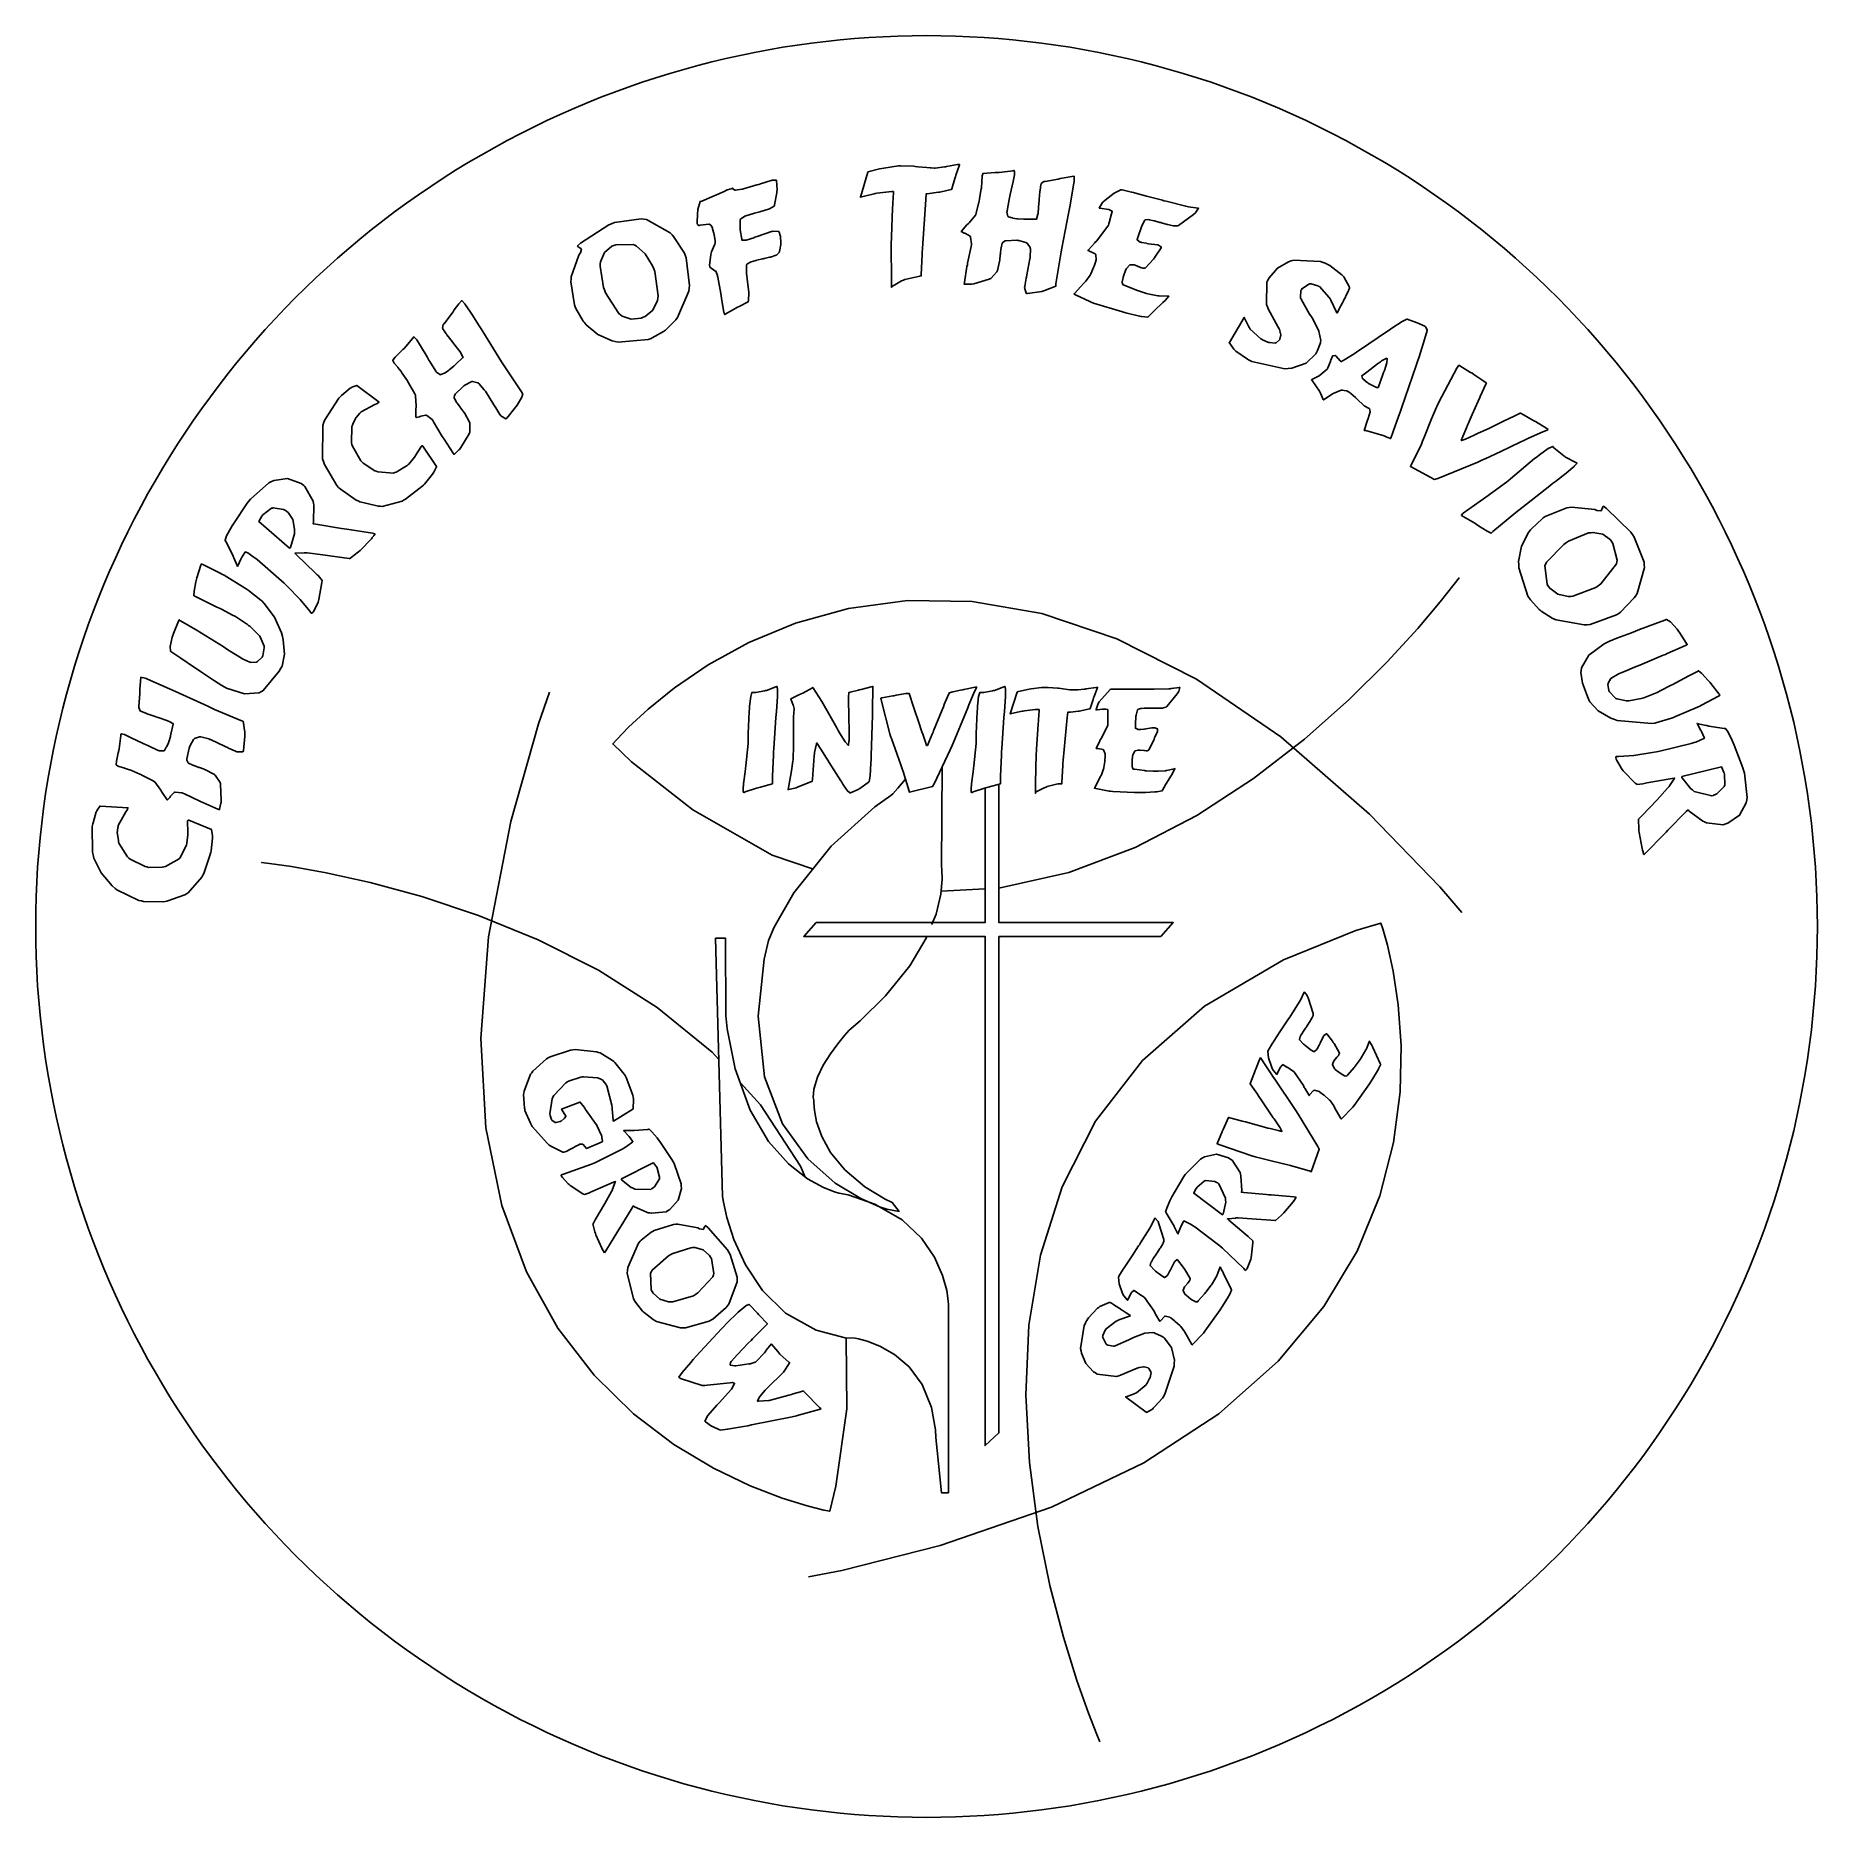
# Model space of a CAD drawing. Header units: millimetres. Extents: x 0.07 to 2.62, y 0.07 to 2.62.
import ezdxf

# ---------------------------------------------------------------- set-up
doc = ezdxf.new("R2010")
doc.units = ezdxf.units.MM

msp = doc.modelspace()

# ---------------------------------------------------------------- linework, layer by layer
msp.add_lwpolyline([(2.6249, 1.3417, 0.57735), (0.7122, 2.446, 0.57735), (0.7122, 0.2374, 0.57735)], format="xyb", close=True)
for points in [[(1.3971, 2.4313), (1.3967, 2.4307), (1.3917, 2.417), (1.3911, 2.4149), (1.3903, 2.4122), (1.386, 2.3974), (1.3859, 2.397), (1.3849, 2.3968), (1.3706, 2.3934), (1.3687, 2.393), (1.3667, 2.3927), (1.3506, 2.3906), (1.3493, 2.3905), (1.3487, 2.3821), (1.3439, 2.312), (1.3436, 2.3063), (1.3434, 2.3032), (1.3423, 2.2752), (1.3423, 2.2729), (1.34, 2.2728), (1.3188, 2.268), (1.3167, 2.267), (1.3138, 2.2658), (1.2995, 2.2571), (1.2995, 2.2566), (1.2994, 2.2627), (1.2993, 2.3208), (1.2995, 2.3262), (1.2996, 2.329), (1.3013, 2.3699), (1.3016, 2.3753), (1.3017, 2.3769), (1.3023, 2.3922), (1.3024, 2.3937), (1.3003, 2.3936), (1.2786, 2.3912), (1.2763, 2.3907), (1.2749, 2.3905), (1.2574, 2.3861), (1.2552, 2.3855), (1.2659, 2.4215), (1.2659, 2.4218), (1.2824, 2.426), (1.2856, 2.4266), (1.2887, 2.4273), (1.3098, 2.4304), (1.3109, 2.4304), (1.3126, 2.4304), (1.3314, 2.4298), (1.3335, 2.4295), (1.3372, 2.4292), (1.3502, 2.4281), (1.3548, 2.4275), (1.3564, 2.4275), (1.3566, 2.4275), (1.3605, 2.4273), (1.3611, 2.4273), (1.3623, 2.4274), (1.3755, 2.4289), (1.377, 2.4291), (1.3784, 2.4294), (1.3939, 2.4322), (1.3956, 2.4324), (1.396, 2.4324), (1.397, 2.4323), (1.3971, 2.4323), (1.3971, 2.4322), (1.3971, 2.4314)], [(1.5608, 2.4155), (1.561, 2.4155), (1.561, 2.4092), (1.5609, 2.4079), (1.5606, 2.4059), (1.5549, 2.3718), (1.5539, 2.3671), (1.553, 2.3624), (1.5435, 2.3125), (1.5425, 2.3072), (1.5415, 2.3019), (1.535, 2.2614), (1.5347, 2.2586), (1.5347, 2.2582), (1.5203, 2.2524), (1.5175, 2.2516), (1.5147, 2.2508), (1.4942, 2.2478), (1.4929, 2.248), (1.4923, 2.2481), (1.49, 2.2563), (1.4903, 2.2578), (1.4903, 2.2585), (1.4924, 2.2695), (1.4927, 2.2711), (1.4934, 2.2745), (1.4978, 2.2973), (1.4979, 2.2985), (1.4981, 2.2999), (1.4984, 2.3116), (1.4983, 2.3125), (1.4981, 2.3134), (1.4937, 2.32), (1.4929, 2.3203), (1.4921, 2.3208), (1.4817, 2.3236), (1.4805, 2.3237), (1.4788, 2.3239), (1.4632, 2.3233), (1.4617, 2.323), (1.4613, 2.3229), (1.4583, 2.3204), (1.4581, 2.32), (1.4579, 2.3196), (1.4565, 2.313), (1.4564, 2.312), (1.4563, 2.3116), (1.4556, 2.305), (1.4555, 2.3041), (1.4554, 2.3032), (1.4545, 2.2959), (1.4545, 2.2954), (1.4543, 2.2938), (1.4512, 2.2809), (1.4508, 2.2799), (1.4503, 2.2786), (1.4417, 2.2692), (1.4405, 2.2687), (1.4394, 2.2681), (1.4173, 2.2618), (1.414, 2.2611), (1.4131, 2.2611), (1.4045, 2.261), (1.4037, 2.2609), (1.404, 2.2633), (1.4077, 2.2866), (1.4082, 2.289), (1.4086, 2.2913), (1.4136, 2.3151), (1.4141, 2.3176), (1.4142, 2.3189), (1.4129, 2.3284), (1.4125, 2.329), (1.412, 2.3296), (1.4055, 2.3337), (1.4047, 2.3339), (1.4038, 2.3341), (1.3995, 2.3365), (1.3996, 2.3368), (1.3996, 2.3371), (1.4077, 2.3462), (1.4094, 2.3476), (1.4109, 2.3491), (1.4201, 2.3601), (1.4204, 2.3609), (1.4209, 2.3629), (1.4252, 2.3805), (1.4255, 2.3821), (1.4258, 2.3837), (1.4281, 2.3977), (1.4283, 2.3988), (1.4283, 2.3996), (1.4289, 2.4069), (1.4289, 2.4076), (1.4289, 2.4082), (1.4293, 2.4153), (1.4293, 2.4161), (1.4293, 2.4163), (1.4303, 2.4192), (1.4305, 2.4195), (1.4305, 2.4197), (1.4482, 2.421), (1.4517, 2.421), (1.4538, 2.4211), (1.4731, 2.4234), (1.4748, 2.4238), (1.4748, 2.4239), (1.4754, 2.4234), (1.4754, 2.4234), (1.4755, 2.423), (1.4756, 2.4189), (1.4755, 2.4183), (1.4755, 2.4177), (1.4736, 2.4081), (1.4697, 2.3897), (1.4686, 2.3847), (1.4681, 2.3825), (1.4651, 2.3663), (1.465, 2.3653), (1.4649, 2.3642), (1.4663, 2.3581), (1.4668, 2.3578), (1.4672, 2.3577), (1.4722, 2.3561), (1.4728, 2.3559), (1.4734, 2.3557), (1.4791, 2.3547), (1.4796, 2.3546), (1.4805, 2.3545), (1.4889, 2.3542), (1.4897, 2.3542), (1.4922, 2.3543), (1.5067, 2.3544), (1.507, 2.3543), (1.5072, 2.3543), (1.5092, 2.3612), (1.5094, 2.3625), (1.5095, 2.3633), (1.5107, 2.3777), (1.5109, 2.3798), (1.5111, 2.3821), (1.5121, 2.394), (1.5121, 2.3943), (1.5122, 2.3954), (1.5136, 2.4039), (1.5138, 2.4045), (1.5139, 2.4051), (1.5177, 2.4082), (1.519, 2.4082), (1.5197, 2.4082), (1.538, 2.4115), (1.541, 2.4122), (1.544, 2.4128), (1.5605, 2.4157)], [(1.1349, 2.4098), (1.1352, 2.4094), (1.1358, 2.3961), (1.1356, 2.394), (1.1354, 2.3919), (1.1324, 2.3748), (1.132, 2.3735), (1.1317, 2.3729), (1.1251, 2.3689), (1.1111, 2.3646), (1.1072, 2.3637), (1.1033, 2.3628), (1.0895, 2.3584), (1.0833, 2.3541), (1.0832, 2.3532), (1.0831, 2.3524), (1.083, 2.3416), (1.0831, 2.3403), (1.0832, 2.339), (1.0852, 2.3254), (1.0855, 2.3241), (1.0856, 2.3239), (1.0902, 2.324), (1.0911, 2.3241), (1.0917, 2.3243), (1.1024, 2.3276), (1.1039, 2.3282), (1.1072, 2.3294), (1.1279, 2.3363), (1.1288, 2.3365), (1.1303, 2.3368), (1.1386, 2.3365), (1.1388, 2.3361), (1.139, 2.3355), (1.1405, 2.3308), (1.1406, 2.3305), (1.1408, 2.3296), (1.1414, 2.32), (1.1413, 2.319), (1.1412, 2.3181), (1.1391, 2.3079), (1.1388, 2.3069), (1.1387, 2.3066), (1.1354, 2.303), (1.1349, 2.3028), (1.1344, 2.3025), (1.1265, 2.3), (1.1255, 2.2998), (1.125, 2.2997), (1.1172, 2.2978), (1.1161, 2.2975), (1.115, 2.2973), (1.1068, 2.2954), (1.1063, 2.2952), (1.1055, 2.2951), (1.0988, 2.2931), (1.0982, 2.2929), (1.0976, 2.2926), (1.0928, 2.2896), (1.0925, 2.2891), (1.0921, 2.2887), (1.0921, 2.2758), (1.0925, 2.2736), (1.0932, 2.2686), (1.0953, 2.2492), (1.0951, 2.2374), (1.0947, 2.2362), (1.0945, 2.2358), (1.0816, 2.229), (1.0792, 2.228), (1.0767, 2.227), (1.0616, 2.2182), (1.0611, 2.2175), (1.061, 2.2177), (1.0601, 2.2199), (1.06, 2.2201), (1.0598, 2.2208), (1.0563, 2.2409), (1.0558, 2.2443), (1.0552, 2.2477), (1.051, 2.2711), (1.0507, 2.2724), (1.0504, 2.2737), (1.0484, 2.2799), (1.0477, 2.2799), (1.0466, 2.28), (1.0398, 2.2857), (1.0396, 2.2867), (1.0393, 2.2879), (1.0409, 2.3034), (1.0415, 2.3053), (1.0421, 2.3073), (1.0462, 2.3172), (1.0465, 2.3172), (1.0466, 2.3176), (1.0472, 2.3218), (1.0473, 2.3222), (1.0472, 2.3231), (1.0456, 2.3324), (1.0454, 2.3334), (1.0452, 2.3341), (1.0435, 2.3405), (1.0434, 2.341), (1.0432, 2.3416), (1.042, 2.3442), (1.0419, 2.3442), (1.0418, 2.3446), (1.0395, 2.3467), (1.0391, 2.3468), (1.0384, 2.347), (1.026, 2.3457), (1.0243, 2.3453), (1.024, 2.3452), (1.022, 2.3466), (1.0219, 2.3469), (1.0217, 2.3477), (1.0221, 2.3634), (1.0224, 2.3656), (1.0226, 2.3679), (1.0256, 2.3795), (1.0259, 2.3795), (1.0283, 2.3801), (1.0603, 2.3938), (1.0644, 2.396), (1.065, 2.3961), (1.0716, 2.3983), (1.0723, 2.3986), (1.0722, 2.3982), (1.0752, 2.3959), (1.0758, 2.3958), (1.0764, 2.3958), (1.0852, 2.397), (1.0863, 2.3973), (1.0876, 2.3976), (1.1069, 2.4033), (1.1095, 2.404), (1.1121, 2.4049), (1.1272, 2.4095), (1.1277, 2.4096), (1.1287, 2.4098), (1.1347, 2.4101)], [(1.7393, 2.3702), (1.7389, 2.3697), (1.7354, 2.364), (1.735, 2.3634), (1.7321, 2.3608), (1.7103, 2.3453), (1.7088, 2.3447), (1.7085, 2.3446), (1.7039, 2.3446), (1.7033, 2.3447), (1.7026, 2.3448), (1.6954, 2.3464), (1.6946, 2.3466), (1.6941, 2.3467), (1.6861, 2.3489), (1.685, 2.3492), (1.6839, 2.3495), (1.676, 2.3516), (1.6755, 2.3517), (1.675, 2.3518), (1.6691, 2.3532), (1.6685, 2.3534), (1.6678, 2.3535), (1.6629, 2.3531), (1.6626, 2.3528), (1.6623, 2.3527), (1.6579, 2.3446), (1.6573, 2.3432), (1.6568, 2.3418), (1.6526, 2.3295), (1.6524, 2.3284), (1.6522, 2.3279), (1.6514, 2.3249), (1.6514, 2.3248), (1.6513, 2.3244), (1.6557, 2.3214), (1.6566, 2.3211), (1.6573, 2.321), (1.6645, 2.3196), (1.6652, 2.3194), (1.6677, 2.3191), (1.6808, 2.3173), (1.6809, 2.3173), (1.6817, 2.3171), (1.6859, 2.3141), (1.6858, 2.3138), (1.6857, 2.3133), (1.6775, 2.3011), (1.676, 2.299), (1.6745, 2.2971), (1.6634, 2.2847), (1.6628, 2.2841), (1.6626, 2.284), (1.6599, 2.2839), (1.6596, 2.284), (1.6592, 2.2841), (1.6562, 2.2851), (1.656, 2.2852), (1.6549, 2.2857), (1.6484, 2.2883), (1.6481, 2.2884), (1.6474, 2.2886), (1.6416, 2.2889), (1.6412, 2.2887), (1.6407, 2.2887), (1.6361, 2.2836), (1.6356, 2.2828), (1.6352, 2.2819), (1.6316, 2.2724), (1.6314, 2.2713), (1.6312, 2.2706), (1.6299, 2.2643), (1.6299, 2.2638), (1.6299, 2.2633), (1.6306, 2.2605), (1.6308, 2.2604), (1.6325, 2.2597), (1.6478, 2.2535), (1.6492, 2.2529), (1.6505, 2.2525), (1.6633, 2.2483), (1.6645, 2.2479), (1.6664, 2.2474), (1.6809, 2.2444), (1.682, 2.2443), (1.683, 2.2442), (1.6953, 2.2438), (1.6967, 2.2438), (1.6962, 2.2433), (1.6918, 2.2384), (1.6915, 2.2379), (1.6882, 2.235), (1.6754, 2.2232), (1.6675, 2.215), (1.6667, 2.214), (1.6666, 2.2138), (1.658, 2.2148), (1.6564, 2.215), (1.6548, 2.2154), (1.6369, 2.2196), (1.635, 2.2201), (1.6303, 2.2213), (1.5889, 2.2339), (1.5854, 2.2352), (1.5833, 2.2362), (1.5632, 2.2459), (1.5612, 2.2468), (1.5617, 2.2478), (1.5749, 2.2625), (1.577, 2.2645), (1.5778, 2.2653), (1.584, 2.2739), (1.5844, 2.2748), (1.5848, 2.2758), (1.5888, 2.2851), (1.5891, 2.286), (1.5895, 2.287), (1.592, 2.2942), (1.5922, 2.2947), (1.5925, 2.2958), (1.592, 2.3037), (1.5916, 2.3041), (1.5911, 2.3046), (1.5823, 2.3087), (1.5809, 2.3092), (1.5817, 2.3101), (1.5901, 2.3198), (1.5909, 2.3207), (1.5936, 2.3232), (1.6102, 2.3455), (1.6108, 2.3475), (1.6109, 2.348), (1.612, 2.3521), (1.6121, 2.3525), (1.6122, 2.353), (1.6135, 2.3579), (1.6137, 2.3584), (1.6156, 2.3652), (1.6156, 2.3654), (1.6119, 2.3676), (1.6111, 2.3679), (1.6102, 2.3681), (1.5985, 2.3701), (1.5971, 2.3701), (1.5975, 2.3709), (1.6018, 2.3778), (1.6022, 2.3785), (1.6053, 2.3814), (1.6183, 2.3915), (1.6281, 2.3961), (1.6296, 2.3962), (1.6298, 2.3962), (1.6433, 2.393), (1.6458, 2.3923), (1.6475, 2.3919), (1.6648, 2.3872), (1.6667, 2.3868), (1.6685, 2.3863), (1.6874, 2.3812), (1.6893, 2.3806), (1.6928, 2.3797), (1.7207, 2.3727), (1.7228, 2.3723), (1.7249, 2.3718), (1.7386, 2.3701)], [(0.9858, 2.3316), (0.9878, 2.3295), (1.0034, 2.3055), (1.0044, 2.3028), (1.0059, 2.2989), (1.0106, 2.2593), (1.0101, 2.2552), (1.0095, 2.2511), (0.9935, 2.2134), (0.9909, 2.2101), (0.9897, 2.2086), (0.9763, 2.1955), (0.9748, 2.1944), (0.9733, 2.1932), (0.9571, 2.1842), (0.9554, 2.1834), (0.9511, 2.1817), (0.9084, 2.1782), (0.9041, 2.1791), (0.8996, 2.1802), (0.8794, 2.1891), (0.8625, 2.2031), (0.8596, 2.2067), (0.8582, 2.2084), (0.8478, 2.2265), (0.847, 2.2286), (0.8457, 2.2317), (0.8407, 2.2647), (0.8409, 2.2681), (0.8412, 2.2716), (0.852, 2.3028), (0.8539, 2.3056), (0.8543, 2.3062), (0.8558, 2.3111), (0.8557, 2.3114), (0.8556, 2.3117), (0.8523, 2.3139), (0.8518, 2.3141), (0.8516, 2.3143), (0.8503, 2.316), (0.8502, 2.316), (0.8544, 2.3197), (0.895, 2.3459), (0.899, 2.3475), (0.9031, 2.3492), (0.9415, 2.3547), (0.9451, 2.3541), (0.9489, 2.3535), (0.9828, 2.3347)], [(0.9593, 2.2832), (0.9576, 2.2875), (0.9472, 2.3047), (0.9348, 2.3156), (0.9321, 2.3169), (0.9298, 2.3179), (0.905, 2.3175), (0.9024, 2.3164), (0.8995, 2.3153), (0.8889, 2.3063), (0.8832, 2.2931), (0.8828, 2.2898), (0.8825, 2.287), (0.8874, 2.2563), (0.8887, 2.2529), (0.8905, 2.2486), (0.9095, 2.219), (0.9116, 2.2174), (0.9139, 2.2155), (0.9268, 2.2109), (0.9412, 2.2124), (0.9443, 2.2137), (0.9471, 2.2149), (0.9581, 2.2241), (0.9645, 2.2379), (0.9652, 2.2413), (0.9657, 2.2445), (0.9608, 2.2793)], [(1.9371, 2.2197), (1.9366, 2.2212), (1.9286, 2.2381), (1.9276, 2.24), (1.9263, 2.2422), (1.9121, 2.2576), (1.9105, 2.2584), (1.9097, 2.2588), (1.9005, 2.2616), (1.8995, 2.2617), (1.8981, 2.2618), (1.887, 2.2545), (1.8863, 2.2529), (1.8857, 2.2519), (1.8849, 2.2423), (1.8853, 2.2414), (1.886, 2.2399), (1.8981, 2.2184), (1.8998, 2.2157), (1.9025, 2.2115), (1.9113, 2.1937), (1.9141, 2.1805), (1.9137, 2.1785), (1.9135, 2.1772), (1.9096, 2.166), (1.9091, 2.1651), (1.9072, 2.1614), (1.893, 2.148), (1.8725, 2.1409), (1.8675, 2.1404), (1.8627, 2.1401), (1.8155, 2.1504), (1.8108, 2.1528), (1.8091, 2.1538), (1.7926, 2.1654), (1.791, 2.1668), (1.7894, 2.1683), (1.7829, 2.1774), (1.7832, 2.1778), (1.8046, 2.2136), (1.805, 2.2127), (1.8113, 2.2001), (1.8122, 2.1986), (1.8132, 2.1967), (1.8281, 2.1827), (1.83, 2.1817), (1.8306, 2.1814), (1.8385, 2.1782), (1.8395, 2.1778), (1.8405, 2.1775), (1.8486, 2.1769), (1.8493, 2.177), (1.85, 2.1772), (1.8549, 2.1813), (1.8553, 2.1818), (1.8555, 2.1824), (1.8567, 2.1888), (1.8567, 2.1894), (1.8566, 2.1902), (1.855, 2.1966), (1.8547, 2.1972), (1.8533, 2.1998), (1.839, 2.226), (1.8376, 2.2286), (1.8362, 2.232), (1.8368, 2.2639), (1.8384, 2.267), (1.8402, 2.2704), (1.8521, 2.2842), (1.8681, 2.2933), (1.8719, 2.2943), (1.8755, 2.2953), (1.9136, 2.2934), (1.9176, 2.2921), (1.9179, 2.292), (1.9213, 2.2907), (1.9217, 2.2904), (1.9221, 2.2903), (1.925, 2.2888), (1.9252, 2.2887), (1.9271, 2.2877), (1.944, 2.2747), (1.9455, 2.2731), (1.9469, 2.2716), (1.9551, 2.2567), (1.9553, 2.2553), (1.9553, 2.2552), (1.9539, 2.2519), (1.9537, 2.2512), (1.9534, 2.2506), (1.9501, 2.2443), (1.9498, 2.2436), (1.9496, 2.2432), (1.9483, 2.2406), (1.9482, 2.2405), (1.948, 2.2401), (1.9468, 2.2379), (1.9468, 2.2377), (1.9466, 2.2375), (1.9455, 2.2354), (1.9455, 2.2353), (1.9451, 2.2346), (1.9414, 2.2277), (1.9411, 2.227), (1.9408, 2.2264), (1.9375, 2.2203)], [(0.6844, 2.2375), (0.6845, 2.2376), (0.6888, 2.233), (0.6896, 2.232), (0.6908, 2.2303), (0.6989, 2.2183), (0.7096, 2.2014), (0.7122, 2.1973), (0.7147, 2.1932), (0.7415, 2.1502), (0.7444, 2.1456), (0.7472, 2.1412), (0.7698, 2.107), (0.7715, 2.1047), (0.7718, 2.1043), (0.7703, 2.0994), (0.7653, 2.0904), (0.7637, 2.0879), (0.7621, 2.0854), (0.7491, 2.0694), (0.7481, 2.0686), (0.7475, 2.0683), (0.7404, 2.0727), (0.7395, 2.0739), (0.7391, 2.0745), (0.7331, 2.0841), (0.7323, 2.0854), (0.7306, 2.0883), (0.7184, 2.108), (0.7177, 2.109), (0.7168, 2.1101), (0.7091, 2.1189), (0.7084, 2.1195), (0.7077, 2.1201), (0.7, 2.1219), (0.6991, 2.1216), (0.6982, 2.1214), (0.6887, 2.1165), (0.6877, 2.1156), (0.6864, 2.1147), (0.6753, 2.1037), (0.6744, 2.1024), (0.6741, 2.1021), (0.6736, 2.0982), (0.6738, 2.0977), (0.6739, 2.0973), (0.6774, 2.0914), (0.6779, 2.0907), (0.6782, 2.0904), (0.6821, 2.085), (0.6826, 2.0842), (0.6832, 2.0835), (0.6875, 2.0777), (0.6878, 2.0773), (0.6887, 2.076), (0.6952, 2.0645), (0.6956, 2.0634), (0.696, 2.0621), (0.696, 2.0494), (0.6956, 2.0482), (0.6951, 2.047), (0.6831, 2.0274), (0.6811, 2.0246), (0.6804, 2.024), (0.6742, 2.018), (0.6736, 2.0174), (0.6722, 2.0193), (0.6591, 2.0391), (0.6579, 2.0411), (0.6567, 2.0431), (0.6443, 2.064), (0.643, 2.0662), (0.6422, 2.0672), (0.6347, 2.0733), (0.634, 2.0734), (0.6333, 2.0737), (0.6257, 2.0722), (0.6249, 2.0717), (0.6241, 2.0713), (0.6193, 2.0701), (0.6192, 2.0704), (0.619, 2.0707), (0.6188, 2.0828), (0.6191, 2.0849), (0.6192, 2.0871), (0.6184, 2.1015), (0.6181, 2.1022), (0.6172, 2.1041), (0.6083, 2.1199), (0.6075, 2.1213), (0.6067, 2.1227), (0.5989, 2.1344), (0.5982, 2.1354), (0.5977, 2.1361), (0.5932, 2.1418), (0.5928, 2.1423), (0.5923, 2.1429), (0.5877, 2.1482), (0.5873, 2.1488), (0.5871, 2.1489), (0.5858, 2.1518), (0.5857, 2.1521), (0.5857, 2.1523), (0.5892, 2.1565), (0.5978, 2.1653), (0.6003, 2.1676), (0.6019, 2.1692), (0.6144, 2.1839), (0.6154, 2.1854), (0.6154, 2.1855), (0.6161, 2.1855), (0.6162, 2.1854), (0.6165, 2.1853), (0.6194, 2.1823), (0.6198, 2.1818), (0.6201, 2.1813), (0.6253, 2.173), (0.6349, 2.1569), (0.6375, 2.1525), (0.6387, 2.1506), (0.6474, 2.1365), (0.6481, 2.1357), (0.6487, 2.1348), (0.6539, 2.1313), (0.6543, 2.1314), (0.6547, 2.1316), (0.6596, 2.1338), (0.6601, 2.134), (0.6607, 2.1344), (0.6656, 2.1374), (0.666, 2.1378), (0.6667, 2.1383), (0.6731, 2.1438), (0.6738, 2.1442), (0.6756, 2.1461), (0.6861, 2.156), (0.6864, 2.1561), (0.6866, 2.1563), (0.6833, 2.1626), (0.6825, 2.1638), (0.6821, 2.1644), (0.6732, 2.1758), (0.6719, 2.1775), (0.6706, 2.1792), (0.6632, 2.1888), (0.663, 2.1889), (0.6624, 2.1899), (0.6576, 2.1971), (0.6573, 2.1976), (0.657, 2.1982), (0.6581, 2.2034), (0.6586, 2.2039), (0.6591, 2.2043), (0.6703, 2.2192), (0.672, 2.2217), (0.6738, 2.2242), (0.6803, 2.2332), (0.684, 2.2374)], [(2.0143, 2.0405), (2.0141, 2.0402), (2.0086, 2.0419), (2.0076, 2.0425), (2.0048, 2.044), (1.9786, 2.0517), (1.9762, 2.0517), (1.9765, 2.053), (1.9805, 2.0652), (1.981, 2.0664), (1.9821, 2.069), (1.9847, 2.0783), (1.9837, 2.0831), (1.983, 2.0834), (1.9824, 2.0836), (1.9773, 2.0866), (1.9768, 2.0868), (1.9763, 2.0872), (1.9659, 2.0968), (1.9644, 2.0983), (1.9636, 2.099), (1.9572, 2.1046), (1.9568, 2.105), (1.9561, 2.1054), (1.9512, 2.1083), (1.9508, 2.1084), (1.9504, 2.1086), (1.9448, 2.1096), (1.9442, 2.1096), (1.9435, 2.1096), (1.9319, 2.1047), (1.9303, 2.1037), (1.9293, 2.103), (1.919, 2.0961), (1.918, 2.0954), (1.9176, 2.0962), (1.9135, 2.105), (1.913, 2.106), (1.9121, 2.108), (1.9017, 2.1231), (1.9006, 2.1241), (1.9013, 2.1245), (1.909, 2.1287), (1.9099, 2.1291), (1.9118, 2.1301), (1.9234, 2.1397), (1.9239, 2.1406), (1.9242, 2.1415), (1.9278, 2.1506), (1.9281, 2.1514), (1.9284, 2.1523), (1.9307, 2.1579), (1.9309, 2.1581), (1.9311, 2.1586), (1.9348, 2.1591), (1.9353, 2.1587), (1.9357, 2.1585), (1.9418, 2.1516), (1.9427, 2.1504), (1.9429, 2.1502), (1.9493, 2.1536), (1.9633, 2.1625), (1.9673, 2.1652), (1.971, 2.1677), (2.008, 2.1929), (2.0118, 2.1953), (2.0158, 2.1982), (2.0304, 2.2075), (2.0374, 2.2111), (2.0377, 2.2109), (2.0379, 2.2108), (2.052, 2.2056), (2.0546, 2.2046), (2.0556, 2.2043), (2.0628, 2.2009), (2.0633, 2.2006), (2.0639, 2.2002), (2.0666, 2.1959), (2.0666, 2.1955), (2.0664, 2.1946), (2.0627, 2.1817), (2.0548, 2.1573), (2.0526, 2.1506), (2.0506, 2.1446), (2.0298, 2.0838), (2.0277, 2.0777), (2.0255, 2.0717), (2.0179, 2.0503), (2.0144, 2.0406)], [(1.9966, 2.1134), (1.9965, 2.1141), (2.0027, 2.1318), (2.0039, 2.1347), (2.0051, 2.1376), (2.0088, 2.1484), (2.0092, 2.1544), (2.0088, 2.1548), (2.0086, 2.155), (2.0011, 2.1512), (1.9998, 2.1502), (1.9955, 2.147), (1.9801, 2.1354), (1.9729, 2.1301), (1.9727, 2.13), (1.9727, 2.1297), (1.9738, 2.1263), (1.9739, 2.126), (1.9742, 2.1256), (1.9805, 2.1206), (1.9814, 2.1199), (1.9826, 2.1191), (1.9927, 2.1135), (1.9936, 2.1131), (1.9938, 2.1132), (1.9963, 2.1134)], [(2.2398, 2.053), (2.2389, 2.0528), (2.2286, 2.0485), (2.2106, 2.0401), (2.2059, 2.0378), (2.1995, 2.0348), (2.1719, 2.0217), (2.1492, 2.0112), (2.1454, 2.0095), (2.1387, 2.0065), (2.0815, 1.9832), (2.0768, 1.9816), (2.0425, 2.0001), (2.0436, 2.0019), (2.0581, 2.0323), (2.0598, 2.0366), (2.0624, 2.0429), (2.0728, 2.0682), (2.0799, 2.0849), (2.0809, 2.0869), (2.0833, 2.0923), (2.1089, 2.1409), (2.1117, 2.1451), (2.1132, 2.1442), (2.1286, 2.1349), (2.1302, 2.134), (2.1332, 2.132), (2.1447, 2.1244), (2.1507, 2.1201), (2.1512, 2.1197), (2.1503, 2.1179), (2.1424, 2.1005), (2.1416, 2.0987), (2.1394, 2.0939), (2.1307, 2.0744), (2.1249, 2.061), (2.1241, 2.0593), (2.1226, 2.0557), (2.1172, 2.0431), (2.1152, 2.0374), (2.1153, 2.0373), (2.1154, 2.0372), (2.1211, 2.0395), (2.1337, 2.0452), (2.1373, 2.0469), (2.1393, 2.0478), (2.1535, 2.0543), (2.1729, 2.0636), (2.1776, 2.0658), (2.1811, 2.0675), (2.1937, 2.0736), (2.1997, 2.0764), (2.1999, 2.0764), (2.2, 2.0764), (2.2053, 2.0737), (2.2169, 2.067), (2.2202, 2.0649), (2.2212, 2.0644), (2.2376, 2.0544)], [(0.6289, 2.0294), (0.6484, 2.0001), (0.6485, 1.9998), (0.6447, 1.9918), (0.6437, 1.9904), (0.6428, 1.989), (0.631, 1.975), (0.6296, 1.9736), (0.6273, 1.9714), (0.6042, 1.9536), (0.6019, 1.9523), (0.599, 1.9507), (0.5707, 1.9431), (0.5679, 1.9432), (0.5652, 1.9433), (0.5386, 1.9497), (0.536, 1.9508), (0.5334, 1.952), (0.5103, 1.9682), (0.5083, 1.9703), (0.5057, 1.9729), (0.4879, 2.0028), (0.487, 2.0061), (0.4854, 2.0112), (0.4857, 2.059), (0.4873, 2.0636), (0.4885, 2.067), (0.5084, 2.0979), (0.5113, 2.1007), (0.5126, 2.102), (0.525, 2.1121), (0.5262, 2.1128), (0.5273, 2.1135), (0.5341, 2.1163), (0.5344, 2.1161), (0.5661, 2.0922), (0.5658, 2.092), (0.5629, 2.09), (0.5626, 2.0897), (0.56, 2.0889), (0.5403, 2.0784), (0.539, 2.0771), (0.5384, 2.0764), (0.5332, 2.0702), (0.5329, 2.0696), (0.5325, 2.069), (0.5286, 2.0606), (0.5282, 2.0595), (0.5274, 2.0572), (0.5265, 2.0339), (0.5272, 2.0315), (0.5279, 2.0291), (0.54, 2.0082), (0.5418, 2.0065), (0.5432, 2.0049), (0.5601, 1.9939), (0.562, 1.9933), (0.5643, 1.9924), (0.5868, 1.9908), (0.5889, 1.9914), (0.5907, 1.9919), (0.6065, 2.0014), (0.608, 2.0029), (0.6089, 2.0037), (0.6168, 2.0137), (0.6176, 2.0148), (0.6183, 2.0159), (0.6259, 2.0279), (0.6267, 2.0292), (0.6269, 2.0295), (0.6287, 2.0295)], [(2.2808, 2.0054), (2.2808, 2.0052), (2.2807, 2.0046), (2.2807, 2.0045), (2.2805, 2.0043), (2.2768, 2.0005), (2.2762, 1.9999), (2.2751, 1.9989), (2.2652, 1.9908), (2.2499, 1.9787), (2.246, 1.9756), (2.2421, 1.9726), (2.2018, 1.941), (2.1977, 1.9377), (2.1935, 1.9344), (2.1604, 1.907), (2.158, 1.9047), (2.1578, 1.9046), (2.1522, 1.9076), (2.14, 1.9153), (2.1367, 1.9175), (2.1348, 1.9188), (2.1177, 1.9287), (2.1161, 1.9295), (2.116, 1.9296), (2.1155, 1.9305), (2.1155, 1.9305), (2.1156, 1.9306), (2.1172, 1.9327), (2.1175, 1.9329), (2.1179, 1.9333), (2.126, 1.9392), (2.1423, 1.9507), (2.1468, 1.9539), (2.1504, 1.9564), (2.18, 1.9778), (2.1823, 1.9795), (2.1857, 1.9826), (2.2201, 2.0116), (2.2236, 2.0142), (2.2271, 2.017), (2.2398, 2.0261), (2.2463, 2.0288), (2.2466, 2.0284), (2.2478, 2.0271), (2.2618, 2.0154), (2.2634, 2.0143), (2.2645, 2.0137), (2.279, 2.0061)], [(0.5605, 1.9039), (0.5604, 1.9037), (0.5586, 1.9012), (0.5585, 1.9008), (0.5582, 1.9006), (0.5565, 1.8983), (0.5564, 1.8982), (0.5552, 1.8965), (0.5389, 1.8797), (0.5369, 1.878), (0.5349, 1.8764), (0.524, 1.8682), (0.5238, 1.8683), (0.5164, 1.8695), (0.4859, 1.8738), (0.4634, 1.8764), (0.4602, 1.8766), (0.459, 1.8766), (0.447, 1.8761), (0.4458, 1.876), (0.4481, 1.8737), (0.4746, 1.8478), (0.4776, 1.8449), (0.4788, 1.8439), (0.4846, 1.8372), (0.4846, 1.837), (0.4844, 1.8343), (0.4801, 1.8099), (0.4794, 1.8077), (0.4789, 1.806), (0.4728, 1.7932), (0.4721, 1.7923), (0.4719, 1.792), (0.4703, 1.7903), (0.4702, 1.7902), (0.4701, 1.7901), (0.4691, 1.7901), (0.469, 1.7902), (0.467, 1.7931), (0.4534, 1.8096), (0.4347, 1.8289), (0.4303, 1.8331), (0.4266, 1.8366), (0.3916, 1.8668), (0.3883, 1.8693), (0.3861, 1.8709), (0.3785, 1.8764), (0.3747, 1.878), (0.3745, 1.8778), (0.374, 1.8771), (0.3692, 1.8692), (0.3688, 1.8683), (0.3683, 1.8675), (0.364, 1.8582), (0.3636, 1.8572), (0.3629, 1.8586), (0.3583, 1.8696), (0.3579, 1.8704), (0.3567, 1.873), (0.3468, 1.893), (0.346, 1.8944), (0.3458, 1.8947), (0.348, 1.9007), (0.3542, 1.9121), (0.356, 1.9152), (0.3578, 1.9183), (0.3774, 1.9475), (0.3795, 1.9502), (0.3821, 1.9535), (0.4086, 1.977), (0.4114, 1.9783), (0.4154, 1.9803), (0.4353, 1.9829), (0.4545, 1.9758), (0.4583, 1.9729), (0.46, 1.9716), (0.4717, 1.9503), (0.4723, 1.9474), (0.4727, 1.9451), (0.4723, 1.9206), (0.4718, 1.9182), (0.4755, 1.9176), (0.5124, 1.9116), (0.5161, 1.911), (0.5198, 1.9104), (0.5568, 1.9045)], [(0.4311, 1.9377), (0.4295, 1.9386), (0.4148, 1.9411), (0.4135, 1.9406), (0.4122, 1.9403), (0.4, 1.9311), (0.3989, 1.9297), (0.3984, 1.929), (0.3943, 1.9223), (0.394, 1.9216), (0.4381, 1.8834), (0.4392, 1.8843), (0.445, 1.9038), (0.4451, 1.9069), (0.4451, 1.9103), (0.4425, 1.9242), (0.4359, 1.9343), (0.434, 1.9357), (0.4337, 1.936), (0.4313, 1.9376)], [(2.3644, 1.8146), (2.3628, 1.8122), (2.343, 1.7917), (2.3406, 1.7899), (2.3372, 1.7876), (2.2996, 1.7741), (2.2954, 1.7737), (2.2913, 1.7733), (2.251, 1.7805), (2.2471, 1.7822), (2.2454, 1.783), (2.2297, 1.793), (2.2282, 1.7943), (2.2268, 1.7955), (2.2142, 1.8092), (2.2132, 1.8108), (2.2105, 1.8145), (2.1974, 1.8553), (2.1974, 1.8597), (2.1973, 1.8644), (2.2015, 1.886), (2.2113, 1.9057), (2.2142, 1.9093), (2.2155, 1.911), (2.2308, 1.9253), (2.2326, 1.9265), (2.2354, 1.9285), (2.2664, 1.9408), (2.2698, 1.9414), (2.2732, 1.942), (2.3062, 1.9385), (2.3093, 1.9373), (2.31, 1.937), (2.315, 1.9367), (2.3153, 1.9369), (2.3156, 1.937), (2.3171, 1.9407), (2.3171, 1.9413), (2.3172, 1.9414), (2.3185, 1.943), (2.3187, 1.9432), (2.3232, 1.94), (2.3579, 1.9063), (2.3603, 1.9028), (2.3628, 1.8992), (2.3769, 1.863), (2.3771, 1.8594), (2.3773, 1.8556), (2.3668, 1.8183)], [(2.3112, 1.8295), (2.315, 1.8321), (2.3373, 1.8607), (2.3379, 1.8636), (2.3384, 1.8661), (2.3323, 1.8901), (2.3307, 1.8925), (2.329, 1.895), (2.3179, 1.9033), (2.3037, 1.9059), (2.3004, 1.9054), (2.2975, 1.9052), (2.2687, 1.8934), (2.2657, 1.8913), (2.262, 1.8887), (2.2374, 1.8634), (2.2363, 1.861), (2.235, 1.8583), (2.2381, 1.8311), (2.2401, 1.8283), (2.2418, 1.8258), (2.2533, 1.8172), (2.2682, 1.8141), (2.2718, 1.8143), (2.275, 1.8145), (2.3078, 1.8271)], [(0.3116, 1.8609), (0.3139, 1.8599), (0.3386, 1.8475), (0.3411, 1.8462), (0.3444, 1.8444), (0.3735, 1.8266), (0.3761, 1.8249), (0.3786, 1.8232), (0.3971, 1.8088), (0.3983, 1.8077), (0.4019, 1.8042), (0.4165, 1.7845), (0.4264, 1.7619), (0.4278, 1.7569), (0.429, 1.7522), (0.4309, 1.7313), (0.4273, 1.7143), (0.4257, 1.7114), (0.4233, 1.7071), (0.4003, 1.6795), (0.3981, 1.6783), (0.3946, 1.6764), (0.3734, 1.6746), (0.3479, 1.683), (0.3422, 1.6862), (0.3413, 1.6867), (0.3308, 1.6934), (0.312, 1.7058), (0.307, 1.7091), (0.302, 1.7124), (0.2823, 1.7257), (0.2696, 1.7344), (0.2681, 1.7354), (0.2675, 1.7358), (0.2671, 1.7427), (0.2701, 1.756), (0.2713, 1.7596), (0.272, 1.7613), (0.279, 1.7789), (0.2797, 1.7806), (0.282, 1.7794), (0.3067, 1.7648), (0.3094, 1.7631), (0.3121, 1.7615), (0.3428, 1.7423), (0.3463, 1.7401), (0.3498, 1.7379), (0.3631, 1.7296), (0.3709, 1.7249), (0.3717, 1.7244), (0.3727, 1.7239), (0.3812, 1.7201), (0.382, 1.7199), (0.3827, 1.7196), (0.3905, 1.7203), (0.3913, 1.7207), (0.3921, 1.7211), (0.3986, 1.7272), (0.3991, 1.7281), (0.3996, 1.7291), (0.4019, 1.7406), (0.4018, 1.7419), (0.4017, 1.7432), (0.396, 1.7563), (0.395, 1.7576), (0.3939, 1.7589), (0.381, 1.7715), (0.3794, 1.7727), (0.3778, 1.7739), (0.3605, 1.7853), (0.3586, 1.7863), (0.3572, 1.787), (0.3405, 1.7957), (0.3385, 1.7967), (0.3338, 1.799), (0.315, 1.8082), (0.3026, 1.8146), (0.3012, 1.8155), (0.3009, 1.8155), (0.3015, 1.8216), (0.3041, 1.835), (0.3049, 1.8387), (0.3055, 1.8406), (0.311, 1.859)], [(2.4857, 1.6729), (2.4835, 1.6716), (2.4592, 1.6586), (2.4566, 1.6573), (2.4532, 1.6557), (2.4219, 1.6422), (2.419, 1.6411), (2.4162, 1.64), (2.3938, 1.6333), (2.3922, 1.633), (2.3873, 1.6321), (2.3385, 1.6365), (2.3337, 1.6383), (2.3291, 1.64), (2.311, 1.6505), (2.2993, 1.6634), (2.2978, 1.6663), (2.2957, 1.6708), (2.2886, 1.6902), (2.2864, 1.7055), (2.2867, 1.7079), (2.2872, 1.7119), (2.2979, 1.7302), (2.3195, 1.7462), (2.3255, 1.749), (2.3264, 1.7495), (2.3379, 1.7542), (2.3589, 1.7623), (2.3645, 1.7645), (2.3701, 1.7667), (2.3922, 1.7751), (2.4067, 1.7804), (2.4084, 1.781), (2.409, 1.7812), (2.4149, 1.7776), (2.424, 1.7673), (2.4263, 1.7643), (2.4274, 1.7627), (2.4376, 1.7468), (2.4387, 1.7452), (2.4363, 1.7441), (2.4101, 1.7324), (2.4073, 1.7312), (2.4044, 1.73), (2.3709, 1.716), (2.3671, 1.7144), (2.3633, 1.7129), (2.3488, 1.7069), (2.3404, 1.7032), (2.3396, 1.7028), (2.3386, 1.7024), (2.3306, 1.6976), (2.33, 1.6971), (2.3294, 1.6967), (2.3254, 1.6899), (2.3253, 1.689), (2.3251, 1.6881), (2.3264, 1.6793), (2.3269, 1.6784), (2.3273, 1.6774), (2.3354, 1.6689), (2.3366, 1.6682), (2.3377, 1.6676), (2.3516, 1.6646), (2.3533, 1.6646), (2.3549, 1.6647), (2.3727, 1.668), (2.3746, 1.6686), (2.3765, 1.6692), (2.3957, 1.6768), (2.3977, 1.6777), (2.3991, 1.6784), (2.4158, 1.6871), (2.4178, 1.6881), (2.4223, 1.6906), (2.4408, 1.7005), (2.4531, 1.7069), (2.4546, 1.7076), (2.4548, 1.7078), (2.4595, 1.7038), (2.4688, 1.694), (2.4714, 1.6911), (2.4726, 1.6896), (2.4845, 1.6744)], [(0.2252, 1.6984), (0.2252, 1.6985), (0.2314, 1.697), (0.2326, 1.6966), (0.2345, 1.6959), (0.2662, 1.6821), (0.2706, 1.6801), (0.2749, 1.6781), (0.3211, 1.657), (0.3259, 1.6547), (0.3308, 1.6525), (0.3685, 1.6365), (0.3712, 1.6355), (0.3716, 1.6354), (0.3739, 1.6201), (0.3739, 1.6172), (0.374, 1.6143), (0.3719, 1.5936), (0.3715, 1.5924), (0.3713, 1.5918), (0.3628, 1.5917), (0.3614, 1.5922), (0.3607, 1.5925), (0.3505, 1.5971), (0.3491, 1.5978), (0.346, 1.5994), (0.3248, 1.6092), (0.3237, 1.6095), (0.3224, 1.6101), (0.311, 1.6131), (0.3101, 1.6132), (0.3092, 1.6133), (0.3018, 1.6106), (0.3012, 1.6099), (0.3006, 1.6092), (0.2954, 1.5998), (0.295, 1.5986), (0.2944, 1.5971), (0.2912, 1.5817), (0.2912, 1.5801), (0.2911, 1.5797), (0.2929, 1.5762), (0.2933, 1.5759), (0.2936, 1.5757), (0.2997, 1.5727), (0.3006, 1.5723), (0.301, 1.5722), (0.3072, 1.5699), (0.3081, 1.5695), (0.309, 1.5692), (0.3158, 1.5667), (0.3163, 1.5665), (0.3178, 1.566), (0.3296, 1.5599), (0.3305, 1.5592), (0.3316, 1.5584), (0.3386, 1.5478), (0.339, 1.5465), (0.3393, 1.5453), (0.3401, 1.5223), (0.34, 1.519), (0.3397, 1.5181), (0.3379, 1.5097), (0.3377, 1.5089), (0.3355, 1.5097), (0.3137, 1.519), (0.3116, 1.52), (0.3094, 1.521), (0.2875, 1.5316), (0.2852, 1.5326), (0.284, 1.5331), (0.2744, 1.534), (0.2737, 1.5338), (0.273, 1.5335), (0.2674, 1.5282), (0.267, 1.5273), (0.2667, 1.5265), (0.2633, 1.523), (0.2631, 1.5231), (0.2627, 1.5232), (0.2559, 1.5333), (0.2549, 1.5351), (0.2538, 1.537), (0.2453, 1.5486), (0.2446, 1.549), (0.2428, 1.55), (0.2267, 1.5584), (0.2252, 1.5591), (0.2237, 1.5598), (0.2108, 1.5654), (0.2096, 1.5658), (0.2089, 1.5661), (0.2019, 1.5683), (0.2013, 1.5685), (0.2006, 1.5686), (0.1939, 1.5706), (0.1932, 1.5708), (0.1929, 1.571), (0.1903, 1.5725), (0.1901, 1.5727), (0.1899, 1.5729), (0.1905, 1.5784), (0.1929, 1.5905), (0.1937, 1.5938), (0.1941, 1.5959), (0.1965, 1.6151), (0.1965, 1.6169), (0.1964, 1.617), (0.197, 1.6174), (0.1971, 1.6174), (0.1974, 1.6175), (0.2015, 1.6166), (0.202, 1.6164), (0.2026, 1.6161), (0.2115, 1.612), (0.2283, 1.6038), (0.2329, 1.6016), (0.235, 1.6006), (0.25, 1.5937), (0.2509, 1.5934), (0.2519, 1.593), (0.2583, 1.593), (0.2586, 1.5933), (0.2588, 1.5937), (0.2616, 1.5982), (0.262, 1.5987), (0.2622, 1.5993), (0.2646, 1.6045), (0.2648, 1.605), (0.2651, 1.6059), (0.2675, 1.6139), (0.2677, 1.6147), (0.2682, 1.6172), (0.2716, 1.6313), (0.2717, 1.6316), (0.2718, 1.6318), (0.2656, 1.6353), (0.2643, 1.6358), (0.2636, 1.6361), (0.25, 1.6408), (0.2479, 1.6414), (0.2458, 1.6421), (0.2344, 1.6459), (0.2341, 1.646), (0.2331, 1.6464), (0.2251, 1.6498), (0.2246, 1.6501), (0.224, 1.6504), (0.2221, 1.6553), (0.2223, 1.656), (0.2224, 1.6567), (0.2236, 1.6753), (0.2237, 1.6783), (0.2237, 1.6814), (0.225, 1.6981)], [(1.1356, 1.6854), (1.1356, 1.6854), (1.136, 1.685), (1.136, 1.6848), (1.136, 1.6846), (1.1364, 1.6806), (1.1364, 1.6792), (1.1364, 1.6708), (1.1348, 1.6497), (1.1345, 1.6454), (1.1342, 1.6411), (1.1312, 1.5963), (1.1309, 1.5917), (1.1306, 1.587), (1.1292, 1.5567), (1.1292, 1.5465), (1.1292, 1.546), (1.124, 1.5444), (1.1119, 1.541), (1.1084, 1.5401), (1.1065, 1.5397), (1.09, 1.5344), (1.0886, 1.5337), (1.0885, 1.5337), (1.0876, 1.5339), (1.0876, 1.534), (1.0875, 1.5341), (1.0872, 1.536), (1.0872, 1.5366), (1.0872, 1.539), (1.088, 1.5459), (1.0901, 1.5632), (1.0906, 1.568), (1.0911, 1.5719), (1.0945, 1.6036), (1.0947, 1.6061), (1.0947, 1.6179), (1.096, 1.6495), (1.0963, 1.6534), (1.0965, 1.6573), (1.0981, 1.6708), (1.0999, 1.6767), (1.1005, 1.6767), (1.1053, 1.6767), (1.1179, 1.6789), (1.1195, 1.6793), (1.1206, 1.6796), (1.134, 1.6847)], [(1.273, 1.6855), (1.2729, 1.6826), (1.2724, 1.6535), (1.2724, 1.6506), (1.2722, 1.6441), (1.2705, 1.5859), (1.2703, 1.5808), (1.2701, 1.5757), (1.269, 1.5576), (1.2679, 1.5492), (1.2676, 1.5489), (1.2662, 1.5479), (1.2543, 1.5392), (1.2534, 1.5386), (1.2521, 1.5378), (1.2411, 1.533), (1.2402, 1.5329), (1.2399, 1.5329), (1.2364, 1.5366), (1.2302, 1.5456), (1.2285, 1.5481), (1.227, 1.5504), (1.2103, 1.5766), (1.2085, 1.5796), (1.2065, 1.5829), (1.1985, 1.5957), (1.1934, 1.6036), (1.1928, 1.6044), (1.1925, 1.6031), (1.1896, 1.5906), (1.1893, 1.5893), (1.189, 1.586), (1.1865, 1.5527), (1.1863, 1.5493), (1.1844, 1.5486), (1.1661, 1.5414), (1.1642, 1.5407), (1.1631, 1.5404), (1.1526, 1.5379), (1.1516, 1.5376), (1.1526, 1.5431), (1.1565, 1.5646), (1.1585, 1.5785), (1.1587, 1.5801), (1.1588, 1.5817), (1.1593, 1.6), (1.1595, 1.6303), (1.1595, 1.6404), (1.1595, 1.6422), (1.1596, 1.6471), (1.1597, 1.6475), (1.1597, 1.6479), (1.1601, 1.6518), (1.1601, 1.6521), (1.1601, 1.6536), (1.1593, 1.6574), (1.1591, 1.6579), (1.159, 1.6585), (1.1562, 1.6662), (1.1557, 1.6672), (1.1557, 1.6674), (1.1679, 1.6737), (1.1704, 1.6748), (1.1728, 1.6759), (1.1866, 1.6835), (1.1869, 1.6839), (1.2001, 1.6637), (1.2019, 1.6603), (1.2212, 1.6259), (1.2231, 1.6225), (1.2252, 1.6189), (1.2332, 1.6062), (1.2376, 1.6012), (1.238, 1.6013), (1.2381, 1.6013), (1.2387, 1.6069), (1.2388, 1.608), (1.2388, 1.6091), (1.239, 1.6148), (1.239, 1.6167), (1.239, 1.6234), (1.2386, 1.6402), (1.2386, 1.6433), (1.2385, 1.6464), (1.2382, 1.6625), (1.2382, 1.6678), (1.2382, 1.6701), (1.2386, 1.6767), (1.2388, 1.6767), (1.2404, 1.6771), (1.2524, 1.68), (1.2532, 1.6803), (1.256, 1.6809), (1.2724, 1.6853)], [(1.4217, 1.6846), (1.4213, 1.6839), (1.4171, 1.6749), (1.4105, 1.659), (1.4088, 1.6547), (1.4064, 1.649), (1.3877, 1.604), (1.3863, 1.6006), (1.3837, 1.5947), (1.3605, 1.5459), (1.3585, 1.5421), (1.3253, 1.5338), (1.325, 1.5356), (1.3164, 1.5638), (1.315, 1.5676), (1.3129, 1.5733), (1.3048, 1.5958), (1.2995, 1.6107), (1.2989, 1.6125), (1.2973, 1.6175), (1.2853, 1.6641), (1.2845, 1.6684), (1.286, 1.6688), (1.3015, 1.6718), (1.3031, 1.6721), (1.3062, 1.6727), (1.3203, 1.6752), (1.3251, 1.6752), (1.3256, 1.6736), (1.3307, 1.6577), (1.3313, 1.6561), (1.3327, 1.6517), (1.3386, 1.6339), (1.3427, 1.6218), (1.3432, 1.6202), (1.3443, 1.617), (1.3483, 1.6057), (1.3499, 1.6009), (1.3504, 1.6009), (1.351, 1.6009), (1.3529, 1.6057), (1.3577, 1.6169), (1.3591, 1.6201), (1.3598, 1.6219), (1.3722, 1.6519), (1.3739, 1.6561), (1.3752, 1.6593), (1.3798, 1.6706), (1.382, 1.6759), (1.3822, 1.6761), (1.3822, 1.6763), (1.3872, 1.6776), (1.3986, 1.68), (1.4019, 1.6807), (1.403, 1.6809), (1.4195, 1.6841)], [(1.4619, 1.6854), (1.4619, 1.6854), (1.4623, 1.685), (1.4623, 1.6848), (1.4623, 1.6846), (1.4627, 1.6806), (1.4627, 1.6792), (1.4627, 1.6708), (1.4612, 1.6497), (1.4609, 1.6454), (1.4605, 1.6411), (1.4575, 1.5963), (1.4572, 1.5917), (1.4569, 1.587), (1.4555, 1.5567), (1.4555, 1.5465), (1.4555, 1.546), (1.4503, 1.5444), (1.4381, 1.541), (1.4347, 1.5401), (1.4328, 1.5397), (1.4163, 1.5344), (1.4149, 1.5337), (1.4148, 1.5337), (1.4139, 1.5339), (1.4139, 1.534), (1.4138, 1.5341), (1.4135, 1.536), (1.4135, 1.5366), (1.4135, 1.539), (1.4143, 1.5459), (1.4164, 1.5632), (1.4169, 1.568), (1.4174, 1.5719), (1.4208, 1.6036), (1.421, 1.6061), (1.421, 1.6179), (1.4223, 1.6495), (1.4226, 1.6534), (1.4228, 1.6573), (1.4244, 1.6708), (1.4262, 1.6767), (1.4268, 1.6767), (1.4316, 1.6767), (1.4442, 1.6789), (1.4458, 1.6793), (1.4469, 1.6796), (1.4603, 1.6847)], [(1.5946, 1.683), (1.5942, 1.6825), (1.5895, 1.6707), (1.589, 1.6688), (1.5882, 1.6665), (1.5841, 1.6536), (1.5841, 1.6533), (1.5832, 1.6531), (1.5706, 1.6504), (1.5689, 1.6501), (1.5672, 1.6498), (1.5557, 1.6483), (1.5519, 1.6483), (1.5512, 1.6411), (1.5455, 1.5799), (1.5451, 1.5749), (1.5449, 1.5721), (1.5434, 1.5478), (1.5433, 1.5457), (1.5376, 1.5457), (1.5226, 1.5419), (1.5208, 1.5411), (1.5183, 1.5401), (1.5056, 1.5342), (1.5056, 1.5322), (1.5056, 1.5475), (1.5068, 1.5885), (1.507, 1.5932), (1.5071, 1.5956), (1.5095, 1.6313), (1.5099, 1.6361), (1.5099, 1.6374), (1.5108, 1.6508), (1.5109, 1.6521), (1.5052, 1.6521), (1.4901, 1.6504), (1.4881, 1.6501), (1.4868, 1.6499), (1.4714, 1.6464), (1.4695, 1.6459), (1.4796, 1.6773), (1.4796, 1.6775), (1.4941, 1.6808), (1.4969, 1.6813), (1.4997, 1.6818), (1.5143, 1.684), (1.5191, 1.684), (1.5241, 1.684), (1.5371, 1.683), (1.5389, 1.6828), (1.5421, 1.6825), (1.5547, 1.6806), (1.5589, 1.6806), (1.5591, 1.6806), (1.562, 1.6803), (1.563, 1.6803), (1.5665, 1.6803), (1.5756, 1.6813), (1.5769, 1.6815), (1.5782, 1.6817), (1.5919, 1.6838), (1.5933, 1.684), (1.5936, 1.684), (1.5945, 1.6839), (1.5946, 1.6839), (1.5946, 1.6838), (1.5946, 1.6831)], [(1.7126, 1.6843), (1.7125, 1.6837), (1.7107, 1.6781), (1.7106, 1.6775), (1.7087, 1.6746), (1.6938, 1.6564), (1.6926, 1.6556), (1.6924, 1.6555), (1.6886, 1.6545), (1.688, 1.6544), (1.6874, 1.6543), (1.682, 1.654), (1.6803, 1.654), (1.6716, 1.654), (1.663, 1.654), (1.6614, 1.654), (1.6573, 1.6539), (1.6567, 1.6538), (1.6562, 1.6538), (1.6521, 1.6523), (1.6519, 1.652), (1.6516, 1.6518), (1.6498, 1.644), (1.6496, 1.6426), (1.6494, 1.6414), (1.6488, 1.6321), (1.6488, 1.6291), (1.6488, 1.6258), (1.6488, 1.6255), (1.6526, 1.6239), (1.654, 1.6239), (1.6559, 1.6239), (1.661, 1.6244), (1.6616, 1.6244), (1.6638, 1.6248), (1.6724, 1.6262), (1.6753, 1.6262), (1.6765, 1.6262), (1.6803, 1.6248), (1.6803, 1.6243), (1.6803, 1.6207), (1.6762, 1.6117), (1.6754, 1.6097), (1.6745, 1.6077), (1.668, 1.5947), (1.6675, 1.594), (1.6674, 1.5939), (1.6655, 1.5932), (1.6649, 1.5932), (1.664, 1.5932), (1.6618, 1.5934), (1.6616, 1.5934), (1.6606, 1.5936), (1.6557, 1.5942), (1.6541, 1.5942), (1.6526, 1.5942), (1.6486, 1.5932), (1.6482, 1.593), (1.6478, 1.5928), (1.645, 1.5876), (1.6449, 1.5867), (1.6447, 1.5859), (1.6439, 1.5787), (1.6439, 1.5762), (1.6439, 1.5745), (1.6443, 1.57), (1.6444, 1.5695), (1.6445, 1.5691), (1.6455, 1.567), (1.6459, 1.567), (1.6475, 1.5667), (1.6618, 1.5649), (1.6631, 1.5647), (1.6644, 1.5646), (1.674, 1.564), (1.6772, 1.564), (1.6811, 1.564), (1.6919, 1.5647), (1.6929, 1.5648), (1.6937, 1.5649), (1.7042, 1.5674), (1.7054, 1.5677), (1.7051, 1.5672), (1.7025, 1.562), (1.7023, 1.5615), (1.7002, 1.5583), (1.6921, 1.5456), (1.6873, 1.5369), (1.6869, 1.5358), (1.6868, 1.5357), (1.6793, 1.5345), (1.6779, 1.5344), (1.6765, 1.5343), (1.6631, 1.5337), (1.6587, 1.5337), (1.6473, 1.5337), (1.6166, 1.535), (1.6133, 1.5352), (1.6114, 1.5356), (1.5921, 1.5392), (1.5902, 1.5395), (1.5905, 1.5404), (1.5982, 1.5559), (1.5996, 1.558), (1.6001, 1.5589), (1.6033, 1.5676), (1.6035, 1.5684), (1.6036, 1.5693), (1.6048, 1.5781), (1.6049, 1.5789), (1.605, 1.5798), (1.6055, 1.5851), (1.6055, 1.5869), (1.6055, 1.5889), (1.6033, 1.5945), (1.6029, 1.5948), (1.6024, 1.5951), (1.5951, 1.5965), (1.5927, 1.5965), (1.5932, 1.5976), (1.598, 1.6077), (1.5985, 1.6087), (1.6003, 1.6113), (1.6092, 1.6297), (1.6092, 1.6358), (1.6092, 1.6403), (1.6092, 1.6456), (1.6092, 1.6518), (1.6092, 1.6521), (1.606, 1.653), (1.6049, 1.653), (1.6018, 1.653), (1.5938, 1.652), (1.5925, 1.6518), (1.5927, 1.6525), (1.5948, 1.6593), (1.595, 1.66), (1.5969, 1.6631), (1.6128, 1.6808), (1.6141, 1.6812), (1.6142, 1.6813), (1.625, 1.6816), (1.6287, 1.6816), (1.6475, 1.6816), (1.6681, 1.6816), (1.6756, 1.6816), (1.6964, 1.6821), (1.6983, 1.6821), (1.7001, 1.6822), (1.7121, 1.684)], [(2.3768, 1.4446), (2.3767, 1.4449), (2.3756, 1.4478), (2.3755, 1.4481), (2.3754, 1.4485), (2.3746, 1.4511), (2.3745, 1.4513), (2.3739, 1.4533), (2.3697, 1.4763), (2.3694, 1.4789), (2.3692, 1.4815), (2.3689, 1.4951), (2.369, 1.4952), (2.3742, 1.5005), (2.3954, 1.523), (2.4105, 1.5397), (2.4126, 1.5422), (2.4132, 1.5432), (2.4198, 1.5533), (2.4205, 1.5542), (2.4172, 1.5537), (2.3808, 1.5472), (2.3768, 1.5464), (2.3752, 1.5461), (2.3665, 1.5452), (2.3663, 1.5453), (2.3641, 1.5471), (2.3468, 1.5647), (2.3454, 1.5665), (2.3444, 1.5679), (2.3374, 1.5804), (2.3371, 1.5814), (2.337, 1.5817), (2.3365, 1.5836), (2.3365, 1.5841), (2.3365, 1.5844), (2.337, 1.5851), (2.3372, 1.5851), (2.3407, 1.5851), (2.3621, 1.5866), (2.3885, 1.5907), (2.3945, 1.5918), (2.3995, 1.5928), (2.4444, 1.6038), (2.4484, 1.605), (2.4509, 1.6058), (2.4633, 1.6111), (2.4632, 1.6113), (2.4629, 1.6122), (2.4592, 1.6207), (2.4588, 1.6216), (2.4583, 1.6224), (2.4533, 1.6314), (2.4528, 1.6323), (2.4542, 1.632), (2.4659, 1.6294), (2.4668, 1.6292), (2.4696, 1.6286), (2.4916, 1.6252), (2.4932, 1.6251), (2.4936, 1.625), (2.4971, 1.6197), (2.5029, 1.608), (2.5044, 1.6048), (2.5058, 1.6015), (2.5183, 1.5687), (2.5193, 1.5654), (2.5205, 1.5614), (2.5243, 1.5262), (2.5238, 1.5232), (2.523, 1.5187), (2.5136, 1.501), (2.4968, 1.4894), (2.4923, 1.488), (2.4901, 1.4873), (2.4661, 1.4902), (2.4634, 1.4914), (2.4611, 1.4924), (2.4415, 1.5068), (2.4398, 1.5087), (2.4372, 1.5061), (2.4109, 1.4794), (2.4083, 1.4767), (2.4057, 1.4741), (2.3794, 1.4473)], [(1.3723, 1.5707), (1.3712, 1.4281), (1.3712, 1.4281), (1.3718, 1.4234), (1.3723, 1.4096), (1.3702, 1.388), (1.3634, 1.3595), (1.3574, 1.345), (1.3634, 1.3595), (1.3702, 1.388), (1.3723, 1.4096), (1.3718, 1.4234), (1.3712, 1.4281), (1.3712, 1.4281)], [(2.4793, 1.5307), (2.4809, 1.5315), (2.4914, 1.542), (2.4919, 1.5433), (2.4923, 1.5447), (2.4919, 1.5598), (2.4914, 1.5615), (2.4912, 1.5623), (2.4881, 1.5695), (2.4877, 1.5701), (2.431, 1.5563), (2.431, 1.5548), (2.4436, 1.5389), (2.446, 1.5371), (2.4487, 1.5351), (2.4737, 1.5287), (2.476, 1.5294), (2.4764, 1.5295), (2.4791, 1.5306)], [(0.2938, 1.4941), (0.3262, 1.4805), (0.3265, 1.4804), (0.3277, 1.4716), (0.3277, 1.4698), (0.3277, 1.4682), (0.3256, 1.45), (0.3252, 1.448), (0.3245, 1.4449), (0.3151, 1.4174), (0.3139, 1.415), (0.3123, 1.4121), (0.2929, 1.3901), (0.2906, 1.3886), (0.2883, 1.3872), (0.2626, 1.3778), (0.2598, 1.3773), (0.257, 1.3769), (0.2288, 1.3777), (0.226, 1.3783), (0.2224, 1.3791), (0.191, 1.394), (0.1884, 1.3963), (0.1843, 1.3997), (0.1683, 1.4185), (0.1581, 1.4397), (0.1569, 1.4443), (0.156, 1.4479), (0.1555, 1.4847), (0.1564, 1.4885), (0.1567, 1.4903), (0.1614, 1.5057), (0.162, 1.5069), (0.1625, 1.5081), (0.1668, 1.5142), (0.1671, 1.5141), (0.2068, 1.5118), (0.2066, 1.5115), (0.2054, 1.5081), (0.2052, 1.5077), (0.2035, 1.5057), (0.1929, 1.4861), (0.1925, 1.4842), (0.1923, 1.4833), (0.1915, 1.4753), (0.1916, 1.4746), (0.1916, 1.4738), (0.193, 1.4647), (0.1932, 1.4636), (0.1938, 1.4612), (0.206, 1.4413), (0.2079, 1.4397), (0.2097, 1.4381), (0.2313, 1.4274), (0.2338, 1.4269), (0.2359, 1.4264), (0.2559, 1.4266), (0.2579, 1.4271), (0.2603, 1.4277), (0.2799, 1.4388), (0.2814, 1.4404), (0.2825, 1.4418), (0.2905, 1.4586), (0.2909, 1.4605), (0.2911, 1.4617), (0.2924, 1.4723), (0.2924, 1.4758), (0.2923, 1.4772), (0.2921, 1.4913), (0.292, 1.4928), (0.2921, 1.4931), (0.2935, 1.4942)], [(1.0477, 1.3249), (1.0576, 0.9553), (1.0576, 0.9553), (1.059, 0.947), (1.064, 0.925), (1.0741, 0.8937), (1.0906, 0.8575), (1.1148, 0.8209), (1.1481, 0.7882), (1.1918, 0.7639), (1.2334, 0.7531), (1.2474, 0.7523), (1.2474, 0.7523), (1.2522, 0.7514), (1.265, 0.748), (1.283, 0.7409), (1.3039, 0.729), (1.3249, 0.7112), (1.3435, 0.6862), (1.357, 0.653), (1.3626, 0.6211), (1.3629, 0.6104), (1.3711, 0.5312), (1.3811, 0.5312), (1.3811, 0.8002), (1.3811, 0.8002), (1.3807, 0.8057), (1.3786, 0.8207), (1.3727, 0.8424), (1.3613, 0.8682), (1.3426, 0.8955), (1.3147, 0.9217), (1.2759, 0.9441), (1.2374, 0.9575), (1.2243, 0.9602), (1.2243, 0.9602), (1.2182, 0.9618), (1.2022, 0.9679), (1.1792, 0.9806), (1.1521, 1.0019), (1.1238, 1.0339), (1.0975, 1.0786), (1.0761, 1.1381), (1.0645, 1.1951), (1.0626, 1.2143), (1.0622, 1.325)], [(1.0477, 1.3249), (1.0576, 0.9553), (1.0576, 0.9553), (1.059, 0.947), (1.064, 0.925), (1.0741, 0.8937), (1.0906, 0.8575), (1.1148, 0.8209), (1.1481, 0.7882), (1.1918, 0.7639), (1.2334, 0.7531), (1.2474, 0.7523), (1.2474, 0.7523), (1.2522, 0.7514), (1.265, 0.748), (1.283, 0.7409), (1.3039, 0.729), (1.3249, 0.7112), (1.3435, 0.6862), (1.357, 0.653), (1.3626, 0.6211), (1.3629, 0.6104), (1.3711, 0.5312), (1.3811, 0.5312), (1.3811, 0.8002), (1.3811, 0.8002), (1.3807, 0.8057), (1.3786, 0.8207), (1.3727, 0.8424), (1.3613, 0.8682), (1.3426, 0.8955), (1.3147, 0.9217), (1.2759, 0.9441), (1.2374, 0.9575), (1.2243, 0.9602), (1.2243, 0.9602), (1.2182, 0.9618), (1.2022, 0.9679), (1.1792, 0.9806), (1.1521, 1.0019), (1.1238, 1.0339), (1.0975, 1.0786), (1.0761, 1.1381), (1.0645, 1.1951), (1.0626, 1.2143), (1.0622, 1.325)], [(1.4534, 1.3252)], [(1.8903, 1.2481), (1.8907, 1.2476), (1.8944, 1.2431), (1.8948, 1.2427), (1.8961, 1.2396), (1.9031, 1.217), (1.9032, 1.2156), (1.9032, 1.2145), (1.9019, 1.2116), (1.9016, 1.2111), (1.9014, 1.2106), (1.8981, 1.205), (1.8977, 1.2044), (1.8975, 1.2041), (1.8935, 1.198), (1.893, 1.1972), (1.8924, 1.1964), (1.8884, 1.1903), (1.8882, 1.19), (1.8879, 1.1896), (1.8852, 1.1851), (1.8849, 1.1846), (1.8846, 1.1842), (1.8836, 1.18), (1.8837, 1.1796), (1.8838, 1.1793), (1.8893, 1.1734), (1.8902, 1.1726), (1.8913, 1.1717), (1.9003, 1.1649), (1.9012, 1.1644), (1.9015, 1.1642), (1.9038, 1.1627), (1.9039, 1.1626), (1.9041, 1.1625), (1.9078, 1.1652), (1.9083, 1.1659), (1.9087, 1.1664), (1.9118, 1.172), (1.9121, 1.1726), (1.9131, 1.1746), (1.9181, 1.1849), (1.9182, 1.185), (1.9186, 1.1857), (1.9222, 1.1883), (1.9225, 1.1881), (1.9228, 1.1879), (1.9307, 1.1777), (1.932, 1.1759), (1.9331, 1.1741), (1.9405, 1.1614), (1.9408, 1.1607), (1.9408, 1.1606), (1.9401, 1.1583), (1.94, 1.158), (1.9398, 1.1577), (1.9381, 1.1556), (1.938, 1.1554), (1.9373, 1.1546), (1.9333, 1.1499), (1.9332, 1.1497), (1.9328, 1.1492), (1.931, 1.1444), (1.9309, 1.144), (1.9309, 1.1436), (1.9337, 1.1384), (1.9343, 1.1378), (1.9349, 1.1372), (1.9418, 1.1316), (1.9426, 1.1311), (1.9431, 1.1308), (1.948, 1.1281), (1.9484, 1.1279), (1.9488, 1.1278), (1.9513, 1.1276), (1.9514, 1.1278), (1.9524, 1.129), (1.9619, 1.1399), (1.9627, 1.1409), (1.9635, 1.1419), (1.9705, 1.1513), (1.9711, 1.1522), (1.972, 1.1537), (1.9787, 1.165), (1.9791, 1.1657), (1.9794, 1.1666), (1.9832, 1.1766), (1.9836, 1.1778), (1.9839, 1.1773), (1.9867, 1.1723), (1.987, 1.1718), (1.9885, 1.1683), (1.9992, 1.1458), (1.9999, 1.1447), (2, 1.1446), (1.9969, 1.1378), (1.9962, 1.1365), (1.9955, 1.1353), (1.9871, 1.1216), (1.9861, 1.1201), (1.9837, 1.1165), (1.9619, 1.0857), (1.9599, 1.083), (1.9585, 1.0817), (1.9449, 1.0676), (1.9436, 1.0662), (1.943, 1.0669), (1.9344, 1.0819), (1.9333, 1.0841), (1.9328, 1.0851), (1.9274, 1.0926), (1.9268, 1.0931), (1.9261, 1.0938), (1.9195, 1.0996), (1.9188, 1.1002), (1.9181, 1.1008), (1.9129, 1.1048), (1.9125, 1.1051), (1.9117, 1.1056), (1.9049, 1.1074), (1.9044, 1.1072), (1.9039, 1.107), (1.898, 1.1008), (1.8974, 1.0997), (1.8968, 1.1007), (1.8911, 1.1102), (1.8905, 1.1112), (1.8892, 1.1142), (1.8753, 1.1341), (1.8738, 1.1351), (1.8735, 1.1353), (1.8703, 1.1374), (1.87, 1.1376), (1.8696, 1.1378), (1.8659, 1.1403), (1.8655, 1.1405), (1.8604, 1.1439), (1.8602, 1.144), (1.8573, 1.1416), (1.857, 1.141), (1.8565, 1.1403), (1.8517, 1.1311), (1.8512, 1.13), (1.8507, 1.1305), (1.8461, 1.136), (1.8457, 1.1366), (1.8442, 1.14), (1.8393, 1.1535), (1.8382, 1.1629), (1.8386, 1.1642), (1.8386, 1.1643), (1.8449, 1.1747), (1.8462, 1.1766), (1.8471, 1.1778), (1.8557, 1.1909), (1.8566, 1.1923), (1.8575, 1.1937), (1.867, 1.208), (1.868, 1.2094), (1.8697, 1.2121), (1.8832, 1.2333), (1.8842, 1.2349), (1.8851, 1.2365), (1.8902, 1.2475)], [(0.8857, 1.0337), (0.8632, 1.0239), (0.8582, 1.0298), (0.858, 1.0301), (0.8534, 1.03), (0.8527, 1.0297), (0.852, 1.0294), (0.8469, 1.0268), (0.8466, 1.0266), (0.8458, 1.0261), (0.8403, 1.0229), (0.8399, 1.0227), (0.8393, 1.0224), (0.8347, 1.02), (0.8343, 1.0198), (0.8339, 1.0197), (0.8304, 1.0187), (0.8301, 1.0186), (0.8291, 1.0185), (0.8121, 1.0271), (0.8098, 1.0289), (0.8071, 1.0311), (0.7853, 1.0555), (0.7837, 1.0583), (0.7827, 1.0601), (0.775, 1.0783), (0.7746, 1.0801), (0.7741, 1.0819), (0.7731, 1.1013), (0.7734, 1.1033), (0.7737, 1.1061), (0.7831, 1.1302), (0.7846, 1.1323), (0.7861, 1.1345), (0.806, 1.1523), (0.8084, 1.1537), (0.8111, 1.1552), (0.8404, 1.1649), (0.8436, 1.1653), (0.8467, 1.1657), (0.8774, 1.1624), (0.8803, 1.1614), (0.8824, 1.1607), (0.9005, 1.1499), (0.9021, 1.1485), (0.9037, 1.147), (0.9172, 1.1302), (0.9184, 1.1283), (0.9198, 1.1258), (0.9296, 1.1002), (0.9301, 1.0976), (0.9305, 1.095), (0.93, 1.0804), (0.9294, 1.0801), (0.9015, 1.0633), (0.9014, 1.0647), (0.8998, 1.0807), (0.8996, 1.0824), (0.8992, 1.0862), (0.8921, 1.1135), (0.8912, 1.1152), (0.8908, 1.1159), (0.887, 1.1209), (0.8867, 1.1213), (0.8863, 1.1217), (0.8816, 1.1242), (0.8811, 1.1243), (0.8789, 1.1249), (0.8588, 1.1267), (0.8569, 1.1264), (0.8549, 1.1262), (0.8374, 1.1203), (0.8359, 1.1194), (0.8335, 1.118), (0.8161, 1.0998), (0.815, 1.0975), (0.8138, 1.0952), (0.8104, 1.0736), (0.811, 1.0716), (0.8111, 1.071), (0.813, 1.0657), (0.8132, 1.0653), (0.8136, 1.0646), (0.8183, 1.061), (0.8189, 1.061), (0.8194, 1.061), (0.8254, 1.0627), (0.8261, 1.063), (0.8266, 1.0633), (0.831, 1.0667), (0.8314, 1.0671), (0.8318, 1.0675), (0.8335, 1.0699), (0.8335, 1.07), (0.8275, 1.0803), (0.8534, 1.0905), (0.8535, 1.0906), (0.8596, 1.0831), (0.8606, 1.0815), (0.8616, 1.08), (0.8701, 1.068), (0.8708, 1.0671), (0.8714, 1.0663), (0.8772, 1.058), (0.8777, 1.0572), (0.8785, 1.0558), (0.8844, 1.0427), (0.8848, 1.0415), (0.8851, 1.0403), (0.8859, 1.0338)], [(1.8279, 1.1542), (1.8283, 1.1534), (1.8334, 1.1451), (1.8431, 1.1307), (1.8457, 1.1269), (1.8491, 1.1218), (1.8764, 1.0814), (1.8784, 1.0783), (1.8819, 1.0729), (1.9099, 1.0267), (1.912, 1.0229), (1.9005, 0.9906), (1.8988, 0.9914), (1.8706, 0.9998), (1.8667, 1.0007), (1.8608, 1.0021), (1.8375, 1.0077), (1.8222, 1.0116), (1.8203, 1.0121), (1.8153, 1.0135), (1.7698, 1.0291), (1.7657, 1.0308), (1.7663, 1.0323), (1.7723, 1.0469), (1.7729, 1.0483), (1.7742, 1.0513), (1.7822, 1.0681), (1.7824, 1.0684), (1.784, 1.068), (1.8002, 1.0635), (1.8018, 1.063), (1.8062, 1.0619), (1.8367, 1.0537), (1.8383, 1.0532), (1.8416, 1.0524), (1.8532, 1.0495), (1.8584, 1.0485), (1.8584, 1.0486), (1.8585, 1.0487), (1.8558, 1.0533), (1.8491, 1.0635), (1.8472, 1.0664), (1.8461, 1.068), (1.8279, 1.0949), (1.8253, 1.0986), (1.8233, 1.1015), (1.8164, 1.1116), (1.8132, 1.1163), (1.8131, 1.1165), (1.813, 1.1166), (1.8147, 1.1216), (1.819, 1.1325), (1.8203, 1.1356), (1.8206, 1.1366), (1.827, 1.1521)], [(0.889, 0.8746), (0.8888, 0.8748), (0.8873, 0.877), (0.8872, 0.8773), (0.887, 0.8776), (0.8858, 0.8797), (0.8857, 0.8798), (0.8848, 0.8814), (0.8766, 0.9002), (0.8759, 0.9023), (0.8751, 0.9045), (0.8722, 0.916), (0.8724, 0.9161), (0.8757, 0.9217), (0.8893, 0.945), (0.8988, 0.9623), (0.9002, 0.9648), (0.9005, 0.9658), (0.9041, 0.9757), (0.9045, 0.9766), (0.9017, 0.9756), (0.872, 0.9628), (0.8688, 0.9613), (0.8675, 0.9607), (0.8602, 0.9582), (0.8601, 0.9583), (0.8579, 0.9593), (0.8396, 0.9709), (0.8381, 0.9722), (0.8369, 0.9732), (0.8285, 0.9825), (0.828, 0.9833), (0.8278, 0.9836), (0.827, 0.9854), (0.827, 0.9855), (0.8269, 0.9857), (0.8272, 0.9864), (0.8274, 0.9864), (0.8303, 0.9871), (0.87, 1.0014), (0.8749, 1.0035), (0.8789, 1.0054), (0.915, 1.0237), (0.9181, 1.0255), (0.9201, 1.0267), (0.9296, 1.0337), (0.9295, 1.0338), (0.9291, 1.0345), (0.9243, 1.041), (0.9237, 1.0416), (0.9231, 1.0423), (0.9171, 1.0489), (0.9165, 1.0496), (0.9177, 1.0496), (0.9283, 1.0497), (0.929, 1.0497), (0.9315, 1.0498), (0.951, 1.0513), (0.9524, 1.0515), (0.9527, 1.0515), (0.9568, 1.0478), (0.9641, 1.039), (0.966, 1.0364), (0.9679, 1.0339), (0.985, 1.0084), (0.9865, 1.0058), (0.9884, 1.0027), (0.9985, 0.9734), (0.9987, 0.9707), (0.9989, 0.9668), (0.9944, 0.9498), (0.9823, 0.9366), (0.9788, 0.9345), (0.9771, 0.9335), (0.956, 0.9312), (0.9535, 0.9317), (0.9514, 0.9321), (0.9318, 0.9405), (0.93, 0.9417), (0.9283, 0.9389), (0.9111, 0.911), (0.9094, 0.9082), (0.9077, 0.9055), (0.8907, 0.8774)], [(0.9594, 0.9682), (0.9606, 0.9692), (0.9675, 0.9803), (0.9676, 0.9815), (0.9677, 0.9828), (0.9644, 0.9956), (0.9636, 0.997), (0.9632, 0.9976), (0.9592, 1.0032), (0.9587, 1.0036), (0.913, 0.9805), (0.9133, 0.9793), (0.9272, 0.9681), (0.9297, 0.9671), (0.9323, 0.9659), (0.955, 0.9654), (0.9568, 0.9665), (0.9571, 0.9666), (0.9592, 0.9681)], [(1.8789, 0.9543), (1.8787, 0.9541), (1.8774, 0.9517), (1.8772, 0.9515), (1.8771, 0.9513), (1.8758, 0.9492), (1.8757, 0.9491), (1.8747, 0.9476), (1.8614, 0.9319), (1.8598, 0.9303), (1.8581, 0.9287), (1.8491, 0.921), (1.849, 0.921), (1.8425, 0.9216), (1.8155, 0.9235), (1.7958, 0.9245), (1.793, 0.9245), (1.7919, 0.9243), (1.7815, 0.9232), (1.7805, 0.9231), (1.7826, 0.9212), (1.8072, 0.9002), (1.81, 0.8979), (1.8111, 0.897), (1.8166, 0.8916), (1.8166, 0.8913), (1.8166, 0.889), (1.8143, 0.8674), (1.8138, 0.8655), (1.8134, 0.864), (1.8088, 0.8524), (1.8083, 0.8516), (1.8081, 0.8514), (1.8068, 0.8497), (1.8068, 0.8496), (1.8066, 0.8496), (1.8058, 0.8495), (1.8057, 0.8496), (1.8038, 0.852), (1.7736, 0.8812), (1.7695, 0.8847), (1.766, 0.8875), (1.7336, 0.9118), (1.7306, 0.9138), (1.7286, 0.9151), (1.7183, 0.9205), (1.7181, 0.9203), (1.7177, 0.9197), (1.714, 0.9124), (1.7136, 0.9117), (1.7133, 0.9109), (1.7101, 0.9026), (1.7098, 0.9016), (1.7092, 0.9028), (1.7044, 0.9121), (1.7041, 0.9128), (1.7029, 0.9151), (1.6929, 0.9319), (1.6922, 0.933), (1.692, 0.9334), (1.6935, 0.9387), (1.6982, 0.9491), (1.6997, 0.9519), (1.7011, 0.9547), (1.7164, 0.9814), (1.7181, 0.9838), (1.7201, 0.9869), (1.7419, 1.0089), (1.7442, 1.0103), (1.7476, 1.0122), (1.7648, 1.0157), (1.782, 1.0107), (1.7855, 1.0084), (1.7871, 1.0074), (1.7985, 0.9895), (1.7992, 0.987), (1.7997, 0.9849), (1.8009, 0.9636), (1.8006, 0.9614), (1.8038, 0.9611), (1.8364, 0.9581), (1.8397, 0.9578), (1.8429, 0.9575), (1.8756, 0.9546)], [(1.7638, 0.9761), (1.7624, 0.9768), (1.7494, 0.9781), (1.7482, 0.9776), (1.747, 0.9772), (1.737, 0.9685), (1.7361, 0.9672), (1.7357, 0.9666), (1.7325, 0.9605), (1.7323, 0.9599), (1.7733, 0.9291), (1.7742, 0.9299), (1.7781, 0.9473), (1.7779, 0.9499), (1.7778, 0.9529), (1.7682, 0.9734), (1.7665, 0.9746), (1.7662, 0.9748), (1.764, 0.976)], [(1.6767, 0.9248), (1.6771, 0.9243), (1.6808, 0.9198), (1.6812, 0.9193), (1.6825, 0.9163), (1.6895, 0.8937), (1.6896, 0.8923), (1.6896, 0.8912), (1.6883, 0.8883), (1.6881, 0.8878), (1.6878, 0.8873), (1.6845, 0.8817), (1.6841, 0.8811), (1.6838, 0.8808), (1.6799, 0.8747), (1.6794, 0.8739), (1.6788, 0.8731), (1.6748, 0.8671), (1.6746, 0.8667), (1.6743, 0.8663), (1.6716, 0.8618), (1.6713, 0.8613), (1.671, 0.8608), (1.67, 0.8567), (1.6701, 0.8563), (1.6702, 0.856), (1.6756, 0.8501), (1.6767, 0.8493), (1.6777, 0.8484), (1.6867, 0.8416), (1.6875, 0.8411), (1.6879, 0.8409), (1.6902, 0.8394), (1.6903, 0.8393), (1.6906, 0.8391), (1.6942, 0.8419), (1.6947, 0.8426), (1.6951, 0.8431), (1.6982, 0.8487), (1.6985, 0.8493), (1.6995, 0.8513), (1.7045, 0.8616), (1.7045, 0.8617), (1.705, 0.8623), (1.7086, 0.8649), (1.7088, 0.8648), (1.7092, 0.8645), (1.7171, 0.8543), (1.7183, 0.8525), (1.7195, 0.8508), (1.7269, 0.8381), (1.7271, 0.8374), (1.7272, 0.8373), (1.7265, 0.835), (1.7263, 0.8347), (1.7262, 0.8344), (1.7245, 0.8322), (1.7244, 0.8321), (1.7237, 0.8313), (1.7197, 0.8266), (1.7196, 0.8264), (1.7192, 0.8259), (1.7173, 0.8211), (1.7173, 0.8207), (1.7173, 0.8203), (1.7201, 0.8151), (1.7207, 0.8145), (1.7213, 0.8139), (1.7282, 0.8083), (1.729, 0.8078), (1.7295, 0.8075), (1.7344, 0.8048), (1.7348, 0.8046), (1.7352, 0.8045), (1.7377, 0.8043), (1.7378, 0.8045), (1.7388, 0.8057), (1.7483, 0.8166), (1.7492, 0.8176), (1.7499, 0.8186), (1.7569, 0.828), (1.7575, 0.8289), (1.7585, 0.8304), (1.7651, 0.8416), (1.7655, 0.8424), (1.7658, 0.8433), (1.7696, 0.8533), (1.77, 0.8545), (1.7702, 0.854), (1.7731, 0.849), (1.7735, 0.8485), (1.7749, 0.845), (1.7857, 0.8224), (1.7864, 0.8214), (1.7864, 0.8213), (1.7833, 0.8144), (1.7826, 0.8132), (1.7819, 0.8119), (1.7735, 0.7983), (1.7725, 0.7968), (1.7702, 0.7932), (1.7483, 0.7624), (1.7463, 0.7597), (1.7449, 0.7584), (1.7313, 0.7443), (1.73, 0.7429), (1.7294, 0.7436), (1.7208, 0.7586), (1.7197, 0.7609), (1.7192, 0.7618), (1.7138, 0.7693), (1.7132, 0.7698), (1.7125, 0.7705), (1.7059, 0.7763), (1.7052, 0.7769), (1.7045, 0.7774), (1.6993, 0.7815), (1.6989, 0.7818), (1.698, 0.7823), (1.6913, 0.7841), (1.6908, 0.7839), (1.6903, 0.7837), (1.6845, 0.7774), (1.6838, 0.7764), (1.6832, 0.7774), (1.6774, 0.7869), (1.6769, 0.7879), (1.6756, 0.7909), (1.6617, 0.8108), (1.6602, 0.8118), (1.6599, 0.812), (1.6567, 0.814), (1.6564, 0.8143), (1.656, 0.8145), (1.6523, 0.817), (1.6519, 0.8172), (1.6468, 0.8206), (1.6466, 0.8207), (1.6438, 0.8183), (1.6434, 0.8177), (1.6429, 0.817), (1.6381, 0.8079), (1.6376, 0.8067), (1.6371, 0.8072), (1.6325, 0.8127), (1.6321, 0.8133), (1.6305, 0.8166), (1.6257, 0.8302), (1.6246, 0.8396), (1.625, 0.8409), (1.625, 0.841), (1.6314, 0.8514), (1.6327, 0.8533), (1.6334, 0.8545), (1.6421, 0.8676), (1.6431, 0.869), (1.6439, 0.8704), (1.6533, 0.8847), (1.6544, 0.8861), (1.6561, 0.8888), (1.6696, 0.91), (1.6705, 0.9116), (1.6715, 0.9132), (1.6766, 0.9242)], [(1.0644, 0.7984), (1.0629, 0.7964), (1.0441, 0.7798), (1.0418, 0.7785), (1.0387, 0.7767), (1.005, 0.7675), (1.0014, 0.7675), (0.9977, 0.7675), (0.9631, 0.7765), (0.9599, 0.7783), (0.9584, 0.7791), (0.9454, 0.789), (0.9442, 0.7901), (0.943, 0.7913), (0.933, 0.8042), (0.9322, 0.8055), (0.9302, 0.809), (0.9215, 0.8455), (0.9218, 0.8493), (0.9221, 0.8534), (0.9373, 0.8885), (0.94, 0.8914), (0.9412, 0.8928), (0.9556, 0.9042), (0.9573, 0.9052), (0.9598, 0.9066), (0.9877, 0.9153), (0.9907, 0.9155), (0.9937, 0.9158), (1.0222, 0.9105), (1.0249, 0.9091), (1.0255, 0.9089), (1.0299, 0.9082), (1.0301, 0.9084), (1.0303, 0.9085), (1.0319, 0.9116), (1.032, 0.9121), (1.0321, 0.9123), (1.0333, 0.9136), (1.0335, 0.9137), (1.0371, 0.9106), (1.0651, 0.8788), (1.067, 0.8755), (1.0689, 0.8722), (1.0786, 0.8397), (1.0786, 0.8365), (1.0785, 0.8332), (1.0667, 0.8013)], [(1.0191, 0.8151), (1.0226, 0.8172), (1.044, 0.8404), (1.0447, 0.843), (1.0453, 0.8451), (1.0418, 0.8664), (1.0405, 0.8686), (1.0391, 0.871), (1.03, 0.8789), (1.0179, 0.8822), (1.015, 0.8821), (1.0125, 0.882), (0.9865, 0.8738), (0.9838, 0.8722), (0.9803, 0.8702), (0.9571, 0.8499), (0.956, 0.8478), (0.9547, 0.8456), (0.9555, 0.8217), (0.957, 0.8191), (0.9584, 0.8168), (0.9678, 0.8085), (0.9806, 0.8047), (0.9837, 0.8046), (0.9865, 0.8046), (1.016, 0.8133)], [(1.1988, 0.6513), (1.1959, 0.6505), (1.1666, 0.6423), (1.1637, 0.6414), (1.1575, 0.6401), (1.0993, 0.6282), (1.0939, 0.6272), (1.0876, 0.626), (1.0649, 0.6222), (1.0542, 0.621), (1.0539, 0.6211), (1.0526, 0.6217), (1.0434, 0.6259), (1.0429, 0.6261), (1.0418, 0.6266), (1.0335, 0.6327), (1.0329, 0.6334), (1.0324, 0.6339), (1.0368, 0.6417), (1.0497, 0.6565), (1.0535, 0.6606), (1.0574, 0.6646), (1.0704, 0.6795), (1.0751, 0.6874), (1.0748, 0.688), (1.0746, 0.6882), (1.0722, 0.689), (1.0718, 0.6889), (1.0685, 0.6886), (1.0356, 0.6852), (1.0323, 0.6849), (1.0285, 0.6849), (0.9976, 0.6947), (0.9953, 0.6967), (0.9952, 0.6968), (1, 0.7034), (1.0123, 0.7178), (1.0159, 0.7219), (1.0201, 0.7266), (1.0563, 0.7658), (1.0593, 0.7689), (1.0636, 0.7733), (1.0803, 0.7897), (1.0913, 0.7989), (1.0927, 0.7997), (1.093, 0.7999), (1.0954, 0.8007), (1.0955, 0.8006), (1.0963, 0.8001), (1.1079, 0.7883), (1.1094, 0.7865), (1.1109, 0.7848), (1.1215, 0.7735), (1.1221, 0.773), (1.1202, 0.771), (1.1007, 0.7513), (1.0988, 0.7493), (1.0946, 0.7452), (1.079, 0.7292), (1.0702, 0.719), (1.0694, 0.7178), (1.0692, 0.7175), (1.0685, 0.7145), (1.0687, 0.7143), (1.0688, 0.714), (1.0753, 0.7128), (1.0764, 0.7128), (1.0769, 0.7129), (1.0953, 0.7155), (1.0985, 0.7159), (1.099, 0.716), (1.1044, 0.718), (1.105, 0.7183), (1.1061, 0.719), (1.1179, 0.7316), (1.1192, 0.7334), (1.1203, 0.7353), (1.1272, 0.7441), (1.1274, 0.7441), (1.1277, 0.7439), (1.1369, 0.7336), (1.1384, 0.7317), (1.1399, 0.7298), (1.153, 0.7177), (1.1541, 0.7172), (1.1533, 0.7161), (1.1459, 0.705), (1.1452, 0.7039), (1.1431, 0.7019), (1.123, 0.6822), (1.121, 0.6802), (1.1187, 0.678), (1.111, 0.6688), (1.1079, 0.6628), (1.108, 0.6621), (1.1094, 0.6622), (1.1236, 0.6632), (1.1251, 0.6632), (1.1266, 0.6636), (1.1526, 0.6709), (1.1563, 0.672), (1.1591, 0.6728), (1.1692, 0.6758), (1.1736, 0.6769), (1.1736, 0.6768), (1.1757, 0.6747), (1.1967, 0.6534)], [(1.6419, 0.7843), (1.6405, 0.7839), (1.6251, 0.7785), (1.6234, 0.7778), (1.6213, 0.7769), (1.6068, 0.7659), (1.6059, 0.7646), (1.6054, 0.764), (1.6021, 0.7562), (1.602, 0.7553), (1.6018, 0.7542), (1.6071, 0.7439), (1.6084, 0.743), (1.6092, 0.7424), (1.6175, 0.7409), (1.6183, 0.7411), (1.6197, 0.7416), (1.6395, 0.7502), (1.642, 0.7514), (1.6459, 0.7533), (1.6621, 0.7594), (1.6739, 0.7606), (1.6756, 0.76), (1.6767, 0.7597), (1.6861, 0.7553), (1.6869, 0.7548), (1.6899, 0.7528), (1.7003, 0.7393), (1.7045, 0.7208), (1.7044, 0.7163), (1.7043, 0.7122), (1.6909, 0.6721), (1.6884, 0.6682), (1.6874, 0.6667), (1.6758, 0.6535), (1.6744, 0.6522), (1.673, 0.651), (1.6644, 0.6461), (1.6641, 0.6464), (1.6348, 0.6685), (1.6357, 0.6687), (1.6472, 0.673), (1.6487, 0.6736), (1.6504, 0.6743), (1.6641, 0.6859), (1.6651, 0.6875), (1.6654, 0.688), (1.669, 0.6946), (1.6694, 0.6954), (1.6697, 0.6962), (1.6711, 0.7033), (1.671, 0.7038), (1.6709, 0.7045), (1.6678, 0.7092), (1.6673, 0.7095), (1.6668, 0.7098), (1.6614, 0.7114), (1.6608, 0.7114), (1.6602, 0.7115), (1.6545, 0.7107), (1.6539, 0.7104), (1.6515, 0.7095), (1.6274, 0.6994), (1.625, 0.6984), (1.6219, 0.6975), (1.5942, 0.701), (1.5917, 0.7027), (1.5888, 0.7045), (1.5779, 0.7163), (1.5716, 0.731), (1.571, 0.7344), (1.5704, 0.7376), (1.5756, 0.7706), (1.5772, 0.774), (1.5773, 0.7742), (1.5787, 0.7771), (1.579, 0.7774), (1.5791, 0.7777), (1.5807, 0.78), (1.5808, 0.7802), (1.5818, 0.7818), (1.5947, 0.7954), (1.5962, 0.7965), (1.5977, 0.7976), (1.6114, 0.8034), (1.6126, 0.8034), (1.6127, 0.8035), (1.6154, 0.8019), (1.616, 0.8016), (1.6164, 0.8013), (1.6217, 0.7979), (1.6223, 0.7975), (1.6225, 0.7974), (1.6247, 0.7959), (1.6249, 0.7958), (1.6251, 0.7957), (1.6269, 0.7944), (1.6271, 0.7943), (1.6273, 0.7942), (1.629, 0.7931), (1.6291, 0.793), (1.6297, 0.7926), (1.6353, 0.7888), (1.6359, 0.7884), (1.6363, 0.7881), (1.6414, 0.7847)]]:
    msp.add_lwpolyline(points, close=True)
for points in [[(2.1121, 1.8406), (2.1121, 1.8406), (2.1052, 1.8315), (2.0852, 1.8063), (2.0529, 1.7682), (2.0091, 1.7206), (1.9547, 1.6668), (1.8906, 1.61), (1.8176, 1.5535), (1.7365, 1.5007), (1.6482, 1.4548), (1.5536, 1.4191), (1.4535, 1.3968), (1.4533, 1.3968)], [(1.1878, 1.4239), (1.1289, 1.444), (1.0154, 1.5086), (0.9273, 1.5774), (0.9007, 1.6031), (0.9007, 1.6031), (0.9064, 1.6096), (0.9233, 1.6272), (0.9511, 1.6528), (0.9892, 1.6834), (1.0374, 1.7162), (1.0952, 1.748), (1.1623, 1.776), (1.2382, 1.7971), (1.3225, 1.8084), (1.4149, 1.8069), (1.5149, 1.7895), (1.6221, 1.7535), (1.7363, 1.6956), (1.857, 1.613), (1.9837, 1.5027), (2.0846, 1.3983), (2.1161, 1.3616)], [(1.2347, 0.7531), (1.2355, 0.6515), (1.2201, 0.5408), (1.2113, 0.5048), (1.2113, 0.5048), (1.2028, 0.5065), (1.1791, 0.5123), (1.1431, 0.5235), (1.0974, 0.5411), (1.0449, 0.5663), (0.9883, 0.6003), (0.9305, 0.6443), (0.8741, 0.6994), (0.822, 0.7666), (0.777, 0.8473), (0.7417, 0.9425), (0.7191, 1.0534), (0.7119, 1.1812), (0.7228, 1.327), (0.7546, 1.492), (0.7942, 1.6317), (0.8101, 1.6773)], [(1.2929, 0.9371), (1.2929, 0.9371), (1.2825, 0.9405), (1.2557, 0.9522), (1.2192, 0.9744), (1.1797, 1.0094), (1.1436, 1.0594), (1.1178, 1.1266), (1.1089, 1.2132), (1.1172, 1.2951), (1.1235, 1.3215), (1.1235, 1.3215), (1.1316, 1.3406), (1.1597, 1.3897), (1.2135, 1.4566), (1.2757, 1.5131), (1.2986, 1.529), (1.2986, 1.529), (1.3014, 1.5316), (1.3089, 1.5395), (1.3193, 1.5522), (1.3197, 1.5529), (1.3193, 1.5522), (1.3089, 1.5395), (1.3014, 1.5316), (1.2986, 1.529), (1.2986, 1.529), (1.2757, 1.5131), (1.2135, 1.4566), (1.1597, 1.3897), (1.1316, 1.3406), (1.1235, 1.3215), (1.1235, 1.3215), (1.1172, 1.2951), (1.1089, 1.2132), (1.1178, 1.1266), (1.1436, 1.0594), (1.1797, 1.0094), (1.2192, 0.9744), (1.2557, 0.9522), (1.2825, 0.9405), (1.2929, 0.9371), (1.2929, 0.9371), (1.3104, 0.9338), (1.3008, 0.9466), (1.2905, 0.9515), (1.2615, 0.9693), (1.2326, 0.9936), (1.2125, 1.0181), (1.1997, 1.0413), (1.1924, 1.0619), (1.1892, 1.0783), (1.1884, 1.0892), (1.1885, 1.0931), (1.1885, 1.0931), (1.1877, 1.097), (1.1886, 1.1091), (1.1936, 1.1261), (1.202, 1.1432), (1.2123, 1.1596), (1.2229, 1.174), (1.2324, 1.1855), (1.2392, 1.1932), (1.2418, 1.1959), (1.2418, 1.1959), (1.2547, 1.2067), (1.2909, 1.2423), (1.326, 1.2856), (1.3493, 1.325), (1.3504, 1.3276), (1.3493, 1.325), (1.326, 1.2856), (1.2909, 1.2423), (1.2547, 1.2067), (1.2418, 1.1959), (1.2418, 1.1959), (1.2392, 1.1932), (1.2324, 1.1855), (1.2229, 1.174), (1.2123, 1.1596), (1.202, 1.1432), (1.1936, 1.1261), (1.1886, 1.1091), (1.1877, 1.097), (1.1885, 1.0931), (1.1885, 1.0931), (1.1884, 1.0892), (1.1892, 1.0783), (1.1924, 1.0619), (1.1997, 1.0413), (1.2125, 1.0181), (1.2326, 0.9936), (1.2615, 0.9693), (1.2905, 0.9515), (1.3008, 0.9466)], [(1.4556, 1.3271), (1.4533, 1.3272), (1.4533, 0.6169), (1.4335, 0.5986), (1.4335, 1.3277), (1.433, 1.3276), (1.1741, 1.3276), (1.1919, 1.3474), (1.433, 1.3474), (1.4335, 1.3474), (1.4335, 1.5398)], [(1.4533, 1.5453), (1.4533, 1.3474), (1.4537, 1.3474), (1.7029, 1.3474), (1.6851, 1.3276), (1.4536, 1.3272), (1.4533, 1.3272)], [(0.3978, 1.4334), (0.3978, 1.4334), (0.4091, 1.4321), (0.441, 1.4274), (0.4902, 1.4186), (0.5533, 1.4046), (0.6272, 1.3845), (0.7085, 1.3576), (0.794, 1.3228), (0.8803, 1.2792), (0.9644, 1.2259), (1.0428, 1.162), (1.0524, 1.1515)], [(1.4335, 1.3958), (1.3706, 1.3925)], [(1.5979, 0.1749), (1.5979, 0.1749), (1.5934, 0.1854), (1.5815, 0.2155), (1.5648, 0.2626), (1.5456, 0.3245), (1.5262, 0.3986), (1.5092, 0.4827), (1.497, 0.5745), (1.4919, 0.6713), (1.4964, 0.771), (1.5129, 0.8711), (1.5439, 0.9691), (1.5917, 1.0629), (1.6588, 1.1499), (1.7476, 1.2278), (1.8605, 1.2941), (1.9643, 1.3361), (2, 1.3465), (2, 1.3465), (2.0027, 1.3383), (2.0094, 1.3148), (2.0177, 1.2779), (2.025, 1.2294), (2.0293, 1.1712), (2.0278, 1.105), (2.0184, 1.0327), (1.9986, 0.9562), (1.9661, 0.8772), (1.9184, 0.7978), (1.8532, 0.7195), (1.7681, 0.6443), (1.6607, 0.574), (1.5287, 0.5105), (1.3695, 0.4555), (1.2285, 0.42), (1.181, 0.4109)], [(1.0834, 1.1178), (1.1122, 1.0866), (1.1695, 0.9987), (1.176, 0.9831)]]:
    msp.add_lwpolyline(points)

doc.saveas('drawing.dxf')
